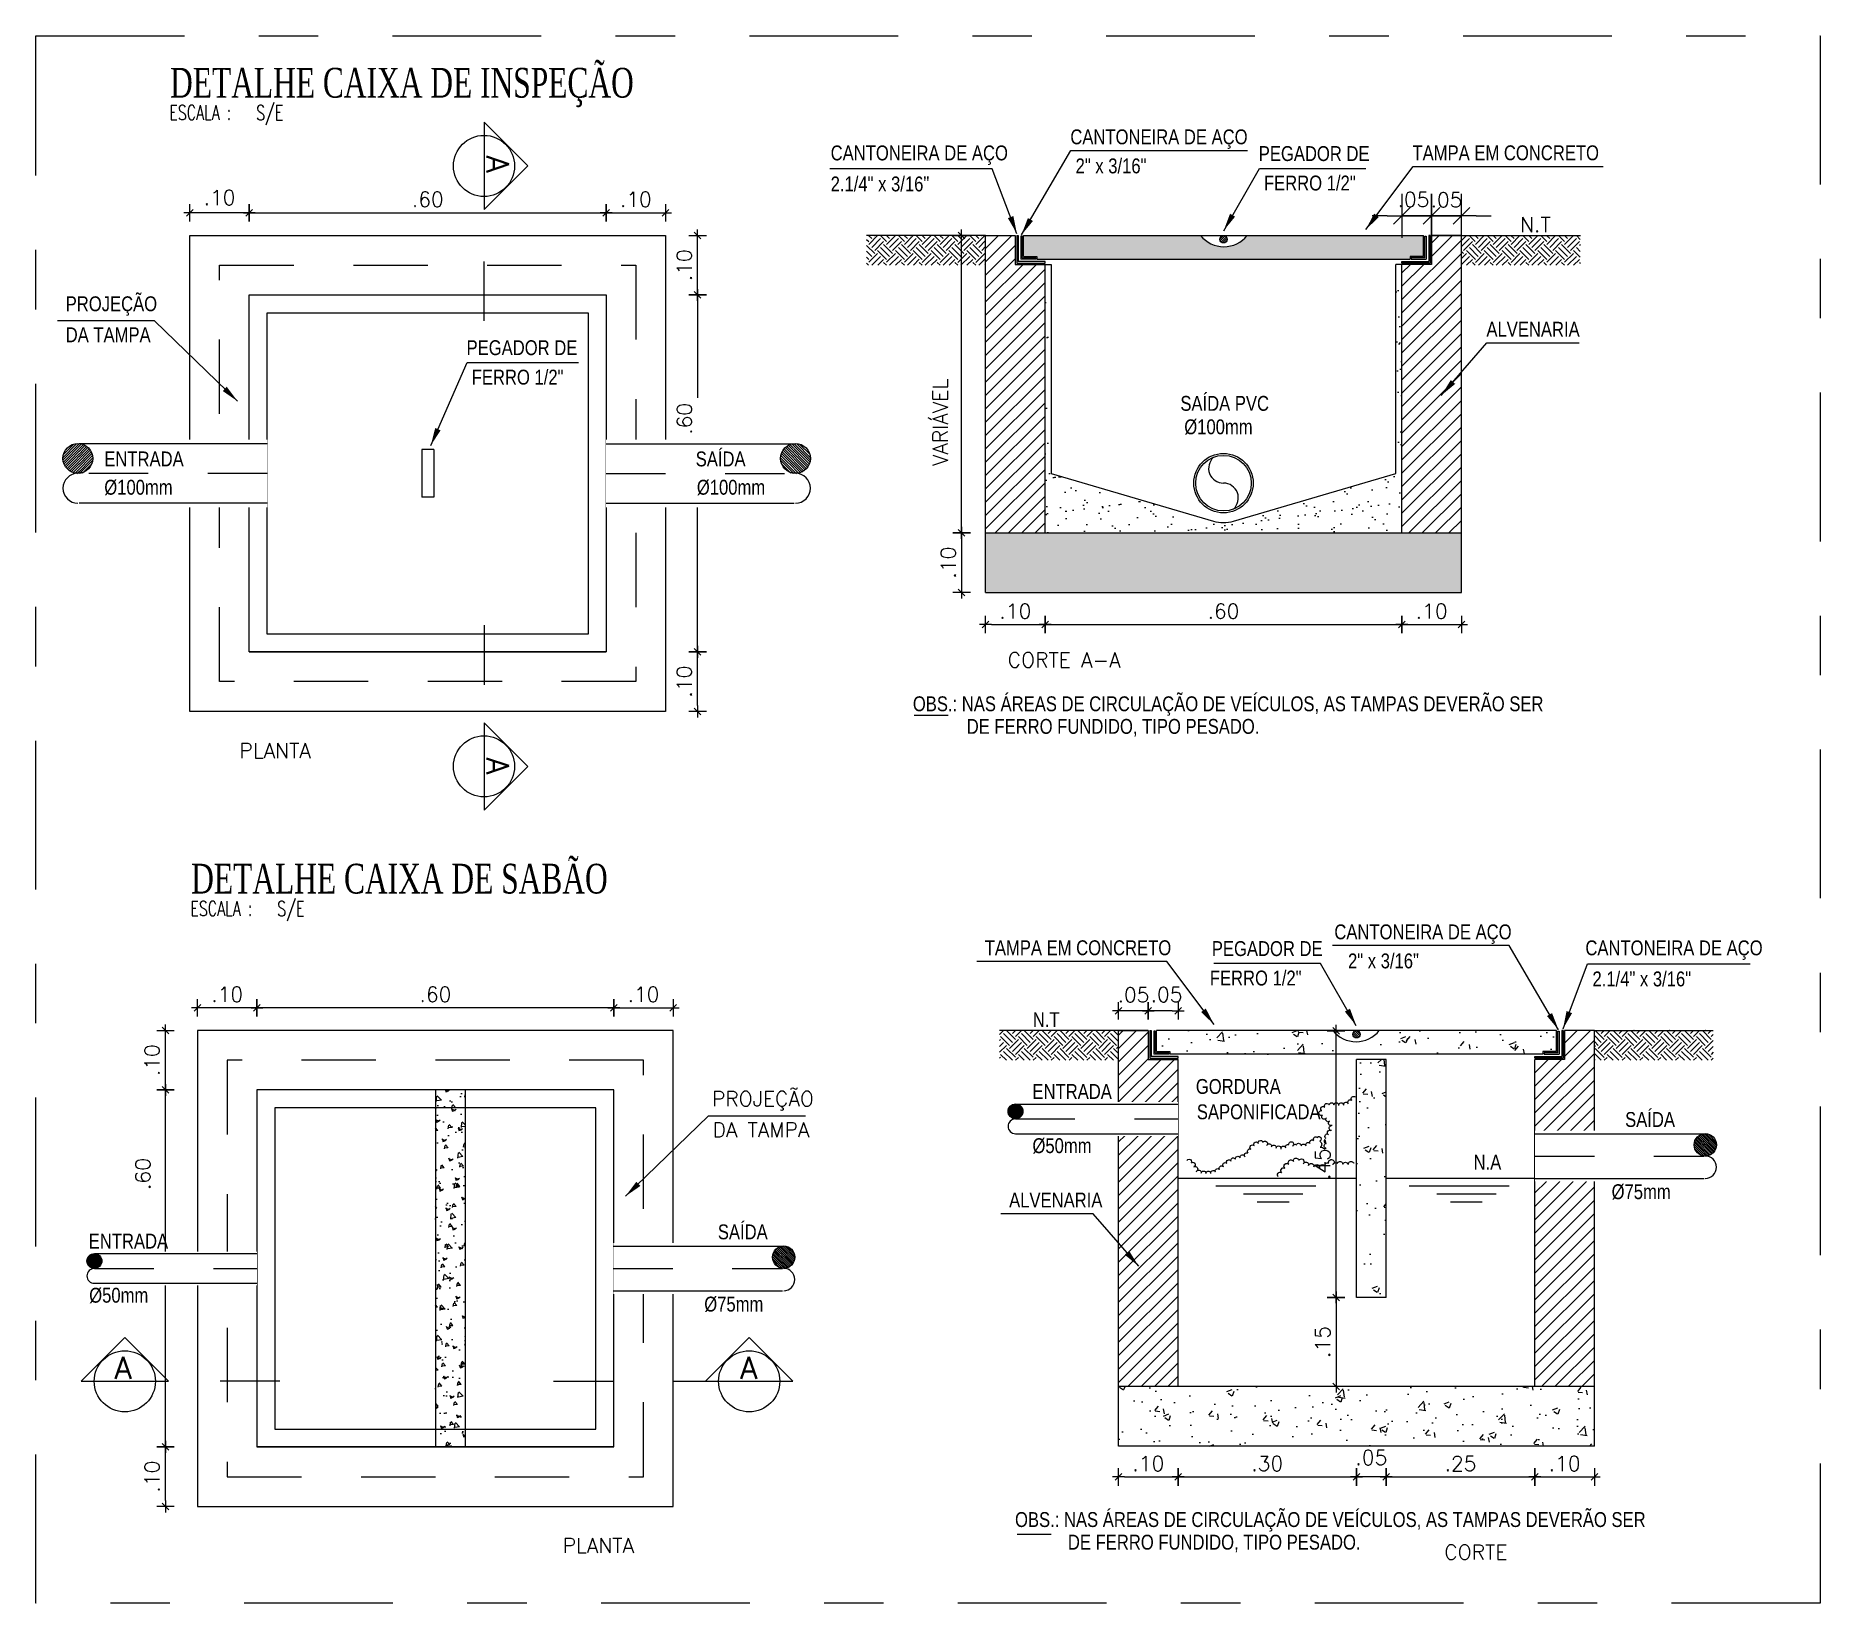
# Model space of a CAD drawing. Header units: inches. Extents: x 542828 to 543045, y 9574173 to 9574200.
# Drawn here: x 543041.857 to 543044.857, y 9574193.666 to 9574196.301 of the extents above.
import ezdxf

# ---------------------------------------------------------------- set-up
doc = ezdxf.new("R2010")
doc.units = ezdxf.units.IN
doc.header["$MEASUREMENT"] = 0
for name, pattern in [('DASHDOT', [1, 0.5, -0.25, 0, -0.25]), ('DASHDOT2', [0.5, 0.25, -0.125, 0, -0.125]), ('HIDDEN', [0.375, 0.25, -0.125])]:
    doc.linetypes.add(name, pattern=pattern)
for name, color, linetype in [('CERCADURA', 7, 'Continuous'), ('DETALHAMENTO', 7, 'Continuous'), ('EIXO', 8, 'Continuous'), ('I-ARQ', 8, 'Continuous'), ('I-DETALHE', 40, 'Continuous'), ('I-ESGOTO', 6, 'Continuous'), ('I-NORMO_INST', 4, 'Continuous')]:
    doc.layers.add(name, color=color, linetype=linetype)
doc.styles.add('50', font='ROMANS.SHX', dxfattribs={"width": 0.7, "height": 0.1})
doc.styles.add('ARIAL', font='arial.ttf')
doc.styles.add('ROMANS', font='romans.shx', dxfattribs={"height": 0.025})
doc.styles.add('TITULO', font='times.ttf')
doc.dimstyles.new('10', dxfattribs={"dimtxt": 0.1, "dimasz": 0.03, "dimexe": 0.18, "dimexo": 0.06, "dimgap": 0.025, "dimtad": 1, "dimzin": 0, "dimdsep": 46, "dimtxsty": '50', "dimblk": 'DOT', "dimblk1": 'DOT', "dimblk2": 'CRUZ', "dimcen": 0.09, "dimse1": 1, "dimse2": 1, "dimclrt": 253, "dimadec": 0, "dimazin": 0, "dimtfac": 1, "dimtix": 1, "dimtmove": 2, "dimatfit": 3, "dimfxl": 0.18, "dimtolj": 1, "dimtzin": 0, "dimarcsym": 0})
doc.dimstyles.new('DOT12.5', dxfattribs={"dimtxt": 0.01, "dimasz": 0.01, "dimexe": 0.1, "dimexo": 0.68, "dimgap": 0.01, "dimtad": 1, "dimzin": 4, "dimdsep": 46, "dimtxsty": 'ROMANS', "dimblk1": 'DOT', "dimblk2": 'DOT', "dimsah": 1, "dimcen": 0.09, "dimse1": 1, "dimse2": 1, "dimclrd": 256, "dimclrt": 256, "dimadec": 0, "dimazin": 0, "dimtfac": 1, "dimtmove": 2, "dimatfit": 3, "dimldrblk": 'DOT', "dimfxl": 1, "dimtolj": 1, "dimtzin": 4, "dimarcsym": 0})
doc.dimstyles.new('DOT25', dxfattribs={"dimtxt": 0.025, "dimasz": 0.025, "dimexe": 0.1, "dimexo": 0.68, "dimgap": 0.025, "dimtad": 1, "dimzin": 4, "dimdsep": 46, "dimtxsty": 'ROMANS', "dimblk1": 'DOT', "dimblk2": 'DOT', "dimsah": 1, "dimcen": 0.09, "dimse1": 1, "dimse2": 1, "dimclrd": 256, "dimclrt": 4, "dimadec": 0, "dimazin": 0, "dimtfac": 1, "dimtmove": 2, "dimatfit": 3, "dimldrblk": 'DOT', "dimfxl": 1, "dimtolj": 1, "dimtzin": 4, "dimarcsym": 0})

msp = doc.modelspace()

# ---------------------------------------------------------------- texts
at = {"layer": 'I-NORMO_INST', "style": 'ARIAL', "width": 0.8}
for s, p in [('CANTONEIRA DE AÇO', (543043.5962, 9574196.1185)), ('CANTONEIRA DE AÇO', (543043.1932, 9574196.0915)), ('PEGADOR DE ', (543043.913, 9574196.0904)), ('TAMPA EM CONCRETO', (543044.1715, 9574196.0917)), ('2" x 3/16"', (543043.605, 9574196.0697)), ('2.1/4" x 3/16"', (543043.1932, 9574196.0394)), ('FERRO 1/2"', (543043.9217, 9574196.0409)), ('PROJEÇÃO ', (543041.907, 9574195.8379)), ('ALVENARIA', (543044.2958, 9574195.7951)), ('DA TAMPA', (543041.907, 9574195.7858)), ('PEGADOR DE ', (543042.581, 9574195.7641)), ('FERRO 1/2"', (543042.5897, 9574195.7146)), ('SAÍDA PVC', (543043.7812, 9574195.6705)), ('%%C100mm', (543043.7878, 9574195.6311)), ('OBS.: NAS ÁREAS DE CIRCULAÇÃO DE VEÍCULOS, AS TAMPAS DEVERÃO SER', (543043.3314, 9574195.1655)), ('DE FERRO FUNDIDO, TIPO PESADO.', (543043.422, 9574195.1275)), ('CANTONEIRA DE AÇO', (543044.0401, 9574194.7821)), ('TAMPA EM CONCRETO', (543043.4523, 9574194.7554)), ('PEGADOR DE ', (543043.8341, 9574194.754)), ('CANTONEIRA DE AÇO', (543044.4622, 9574194.7552)), ('2" x 3/16"', (543044.0631, 9574194.7333)), ('FERRO 1/2"', (543043.8307, 9574194.7045)), ('2.1/4" x 3/16"', (543044.4741, 9574194.703)), ('N.T', (543043.5331, 9574194.6346)), ('ENTRADA', (543043.5325, 9574194.5138)), ('GORDURA ', (543043.8072, 9574194.5222)), ('SAPONIFICADA', (543043.8089, 9574194.4796)), ('SAÍDA', (543044.529, 9574194.4667)), ('%%C50mm', (543043.5325, 9574194.4227)), ('N.A', (543044.2742, 9574194.3949)), ('ALVENARIA', (543043.4933, 9574194.3313)), ('%%C75mm', (543044.5063, 9574194.3453)), ('ENTRADA', (543041.9457, 9574194.2623)), ('SAÍDA', (543043.0035, 9574194.2778)), ('%%C50mm', (543041.9465, 9574194.1713)), ('%%C75mm', (543042.9807, 9574194.1564)), ('OBS.: NAS ÁREAS DE CIRCULAÇÃO DE VEÍCULOS, AS TAMPAS DEVERÃO SER', (543043.5032, 9574193.7942)), ('DE FERRO FUNDIDO, TIPO PESADO.', (543043.5921, 9574193.7562))]:
    msp.add_text(s, height=0.025, dxfattribs=at).set_placement(p)
at = {"layer": 'I-NORMO_INST', "style": 'ROMANS'}
for p in [(543042.6143, 9574196.0995), (543042.6143, 9574195.0879)]:
    msp.add_text('A', height=0.0375, rotation=270, dxfattribs=at).set_placement(p)
for s, height, p in [('N.T', 0.025, (543044.3524, 9574195.971)), ('PROJEÇÃO ', 0.025, (543042.9936, 9574194.5016)), ('DA TAMPA', 0.025, (543042.9945, 9574194.4494)), ('A', 0.0375, (543041.989, 9574194.043)), ('A', 0.0375, (543043.0412, 9574194.043))]:
    msp.add_text(s, height=height, dxfattribs=at).set_placement(p)
at = {"layer": 'I-NORMO_INST', "color": 6, "style": 'ROMANS'}
for s, p in [('CORTE A-A', (543043.4909, 9574195.2392)), ('PLANTA', (543042.1991, 9574195.0868)), ('PLANTA', (543042.7425, 9574193.7505)), ('CORTE', (543044.2249, 9574193.7394))]:
    msp.add_text(s, height=0.025, dxfattribs=at).set_placement(p)

# ---------------------------------------------------------------- blocks, each defined once
blk = doc.blocks.new('_Dot')
at = {"color": 0, "linetype": 'ByBlock'}
blk.add_line((-0.5, 0), (-1, 0), dxfattribs=at)
at = {"color": 0, "linetype": 'ByBlock', "const_width": 0.5}
blk.add_lwpolyline([(-0.25, 0, 1), (0.25, 0, 1)], format="xyb", close=True, dxfattribs=at)
blk = doc.blocks.new('CRUZ')
for p, q in [((-1.44, -1.44), (1.44, 1.44)), ((0, 1.97), (0, -1.97)), ((-2.04, 0), (2.04, 0))]:
    blk.add_line(p, q)
blk = doc.blocks.new('DOT')
at = {"layer": 'DETALHAMENTO', "color": 8}
for p, q in [((0, 1.47), (0, -1.47)), ((-1, 0), (1, 0)), ((-0.56, -0.56), (0.56, 0.56))]:
    blk.add_line(p, q, dxfattribs=at)
blk = doc.blocks.new('*D191')
at = {"layer": 'I-NORMO_INST', "lineweight": -2}
blk.add_line((543042.2257, 9574196.0034), (543042.8057, 9574196.0034), dxfattribs=at)
at = {"layer": 'I-NORMO_INST', "lineweight": -2, "xscale": 0.01, "yscale": 0.01, "zscale": 0.01, "rotation": 180}
blk.add_blockref('DOT', (543042.2157, 9574196.0034), dxfattribs=at)
at = {"layer": 'I-NORMO_INST', "lineweight": -2, "xscale": 0.01, "yscale": 0.01, "zscale": 0.01}
blk.add_blockref('DOT', (543042.8157, 9574196.0034), dxfattribs=at)
at = {"layer": 'I-NORMO_INST', "insert": (543042.5157, 9574196.0259), "char_height": 0.025, "attachment_point": 5, "style": 'ROMANS', "bg_fill": 3, "box_fill_scale": 1.25, "bg_fill_color": 256, "bg_fill_true_color": 13158600, "bg_fill_transparency": 0}
blk.add_mtext('\\A1;.60', dxfattribs=at)
blk = doc.blocks.new('*D192')
at = {"layer": 'I-NORMO_INST', "lineweight": -2}
blk.add_line((543042.2057, 9574196.0034), (543042.1257, 9574196.0034), dxfattribs=at)
at = {"layer": 'I-NORMO_INST', "insert": (543042.1657, 9574196.0289), "char_height": 0.025, "attachment_point": 5, "style": 'ROMANS', "bg_fill": 3, "box_fill_scale": 1.25, "bg_fill_color": 256, "bg_fill_true_color": 13158600, "bg_fill_transparency": 0}
blk.add_mtext('\\A1;.10', dxfattribs=at)
at = {"layer": 'I-NORMO_INST', "lineweight": -2, "xscale": 0.01, "yscale": 0.01, "zscale": 0.01, "rotation": 180}
blk.add_blockref('DOT', (543042.1157, 9574196.0034), dxfattribs=at)
at = {"layer": 'I-NORMO_INST', "lineweight": -2, "xscale": 0.01, "yscale": 0.01, "zscale": 0.01}
blk.add_blockref('DOT', (543042.2157, 9574196.0034), dxfattribs=at)
blk = doc.blocks.new('*D193')
at = {"layer": 'I-NORMO_INST', "lineweight": -2}
blk.add_line((543042.9695, 9574195.1752), (543042.9695, 9574195.2552), dxfattribs=at)
at = {"layer": 'I-NORMO_INST', "lineweight": -2, "xscale": 0.01, "yscale": 0.01, "zscale": 0.01}
for p, rotation in [((543042.9695, 9574195.2652), 90), ((543042.9695, 9574195.1652), 270)]:
    blk.add_blockref('DOT', p, dxfattribs=dict(at, rotation=rotation))
at = {"layer": 'I-NORMO_INST', "insert": (543042.947, 9574195.2152), "char_height": 0.025, "attachment_point": 5, "rotation": 90, "style": 'ROMANS', "bg_fill": 3, "box_fill_scale": 1.25, "bg_fill_color": 256, "bg_fill_true_color": 13158600, "bg_fill_transparency": 0}
blk.add_mtext('\\A1;.10', dxfattribs=at)
blk = doc.blocks.new('*D194')
at = {"layer": 'I-NORMO_INST', "lineweight": -2}
for p, q in [((543042.9695, 9574195.8552), (543042.9695, 9574195.6924)), ((543042.9695, 9574195.2752), (543042.9695, 9574195.6213))]:
    blk.add_line(p, q, dxfattribs=at)
at = {"layer": 'I-NORMO_INST', "lineweight": -2, "xscale": 0.01, "yscale": 0.01, "zscale": 0.01}
for p, rotation in [((543042.9695, 9574195.8652), 90), ((543042.9695, 9574195.2652), 270)]:
    blk.add_blockref('DOT', p, dxfattribs=dict(at, rotation=rotation))
at = {"layer": 'I-NORMO_INST', "insert": (543042.9473, 9574195.6569), "char_height": 0.025, "attachment_point": 5, "rotation": 90, "style": 'ROMANS', "bg_fill": 3, "box_fill_scale": 1.25, "bg_fill_color": 256, "bg_fill_true_color": 13158600, "bg_fill_transparency": 0}
blk.add_mtext('\\A1;.60', dxfattribs=at)
blk = doc.blocks.new('*D195')
at = {"layer": 'I-NORMO_INST', "lineweight": -2}
blk.add_line((543042.9695, 9574195.8752), (543042.9695, 9574195.9552), dxfattribs=at)
at = {"layer": 'I-NORMO_INST', "lineweight": -2, "xscale": 0.01, "yscale": 0.01, "zscale": 0.01}
for p, rotation in [((543042.9695, 9574195.9652), 90), ((543042.9695, 9574195.8652), 270)]:
    blk.add_blockref('DOT', p, dxfattribs=dict(at, rotation=rotation))
at = {"layer": 'I-NORMO_INST', "insert": (543042.947, 9574195.9152), "char_height": 0.025, "attachment_point": 5, "rotation": 90, "style": 'ROMANS', "bg_fill": 3, "box_fill_scale": 1.25, "bg_fill_color": 256, "bg_fill_true_color": 13158600, "bg_fill_transparency": 0}
blk.add_mtext('\\A1;.10', dxfattribs=at)
blk = doc.blocks.new('*D207')
at = {"layer": 'I-NORMO_INST', "lineweight": -2}
blk.add_line((543043.4637, 9574195.3113), (543043.5437, 9574195.3113), dxfattribs=at)
at = {"layer": 'I-NORMO_INST', "lineweight": -2, "xscale": 0.01, "yscale": 0.01, "zscale": 0.01, "rotation": 180}
blk.add_blockref('DOT', (543043.4537, 9574195.3113), dxfattribs=at)
at = {"layer": 'I-NORMO_INST', "lineweight": -2, "xscale": 0.01, "yscale": 0.01, "zscale": 0.01}
blk.add_blockref('DOT', (543043.5537, 9574195.3113), dxfattribs=at)
at = {"layer": 'I-NORMO_INST', "insert": (543043.5037, 9574195.3338), "char_height": 0.025, "attachment_point": 5, "style": 'ROMANS', "bg_fill": 3, "box_fill_scale": 1.25, "bg_fill_color": 256, "bg_fill_true_color": 13158600, "bg_fill_transparency": 0}
blk.add_mtext('\\A1;.10', dxfattribs=at)
blk = doc.blocks.new('*D208')
at = {"layer": 'I-NORMO_INST', "lineweight": -2}
blk.add_line((543043.5637, 9574195.3113), (543044.1437, 9574195.3113), dxfattribs=at)
at = {"layer": 'I-NORMO_INST', "lineweight": -2, "xscale": 0.01, "yscale": 0.01, "zscale": 0.01, "rotation": 180}
blk.add_blockref('DOT', (543043.5537, 9574195.3113), dxfattribs=at)
at = {"layer": 'I-NORMO_INST', "lineweight": -2, "xscale": 0.01, "yscale": 0.01, "zscale": 0.01}
blk.add_blockref('DOT', (543044.1537, 9574195.3113), dxfattribs=at)
at = {"layer": 'I-NORMO_INST', "insert": (543043.8537, 9574195.3338), "char_height": 0.025, "attachment_point": 5, "style": 'ROMANS', "bg_fill": 3, "box_fill_scale": 1.25, "bg_fill_color": 256, "bg_fill_true_color": 13158600, "bg_fill_transparency": 0}
blk.add_mtext('\\A1;.60', dxfattribs=at)
blk = doc.blocks.new('*D209')
at = {"layer": 'I-NORMO_INST', "lineweight": -2}
blk.add_line((543044.1637, 9574195.3113), (543044.2437, 9574195.3113), dxfattribs=at)
at = {"layer": 'I-NORMO_INST', "lineweight": -2, "xscale": 0.01, "yscale": 0.01, "zscale": 0.01, "rotation": 180}
blk.add_blockref('DOT', (543044.1537, 9574195.3113), dxfattribs=at)
at = {"layer": 'I-NORMO_INST', "lineweight": -2, "xscale": 0.01, "yscale": 0.01, "zscale": 0.01}
blk.add_blockref('DOT', (543044.2537, 9574195.3113), dxfattribs=at)
at = {"layer": 'I-NORMO_INST', "insert": (543044.2037, 9574195.3338), "char_height": 0.025, "attachment_point": 5, "style": 'ROMANS', "bg_fill": 3, "box_fill_scale": 1.25, "bg_fill_color": 256, "bg_fill_true_color": 13158600, "bg_fill_transparency": 0}
blk.add_mtext('\\A1;.10', dxfattribs=at)
blk = doc.blocks.new('*D210')
at = {"layer": 'I-NORMO_INST', "lineweight": -2}
for p, q in [((543044.1287, 9574195.9982), (543044.1037, 9574195.9982)), ((543044.1537, 9574195.9982), (543044.2037, 9574195.9982)), ((543044.2287, 9574195.9982), (543044.2537, 9574195.9982))]:
    blk.add_line(p, q, dxfattribs=at)
at = {"layer": 'I-NORMO_INST', "lineweight": -2, "xscale": 0.025, "yscale": 0.025, "zscale": 0.025}
blk.add_blockref('DOT', (543044.1537, 9574195.9982), dxfattribs=at)
at = {"layer": 'I-NORMO_INST', "lineweight": -2, "xscale": 0.025, "yscale": 0.025, "zscale": 0.025, "rotation": 180}
blk.add_blockref('DOT', (543044.2037, 9574195.9982), dxfattribs=at)
at = {"layer": 'I-NORMO_INST', "color": 4, "insert": (543044.173, 9574196.0256), "char_height": 0.025, "attachment_point": 5, "style": 'ROMANS'}
blk.add_mtext('\\A1;.05', dxfattribs=at)
blk = doc.blocks.new('*D211')
at = {"layer": 'I-NORMO_INST', "lineweight": -2}
for p, q in [((543044.1787, 9574195.9982), (543044.1537, 9574195.9982)), ((543044.2037, 9574195.9982), (543044.2537, 9574195.9982)), ((543044.2787, 9574195.9982), (543044.3037, 9574195.9982))]:
    blk.add_line(p, q, dxfattribs=at)
at = {"layer": 'I-NORMO_INST', "lineweight": -2, "xscale": 0.025, "yscale": 0.025, "zscale": 0.025}
blk.add_blockref('DOT', (543044.2037, 9574195.9982), dxfattribs=at)
at = {"layer": 'I-NORMO_INST', "lineweight": -2, "xscale": 0.025, "yscale": 0.025, "zscale": 0.025, "rotation": 180}
blk.add_blockref('DOT', (543044.2537, 9574195.9982), dxfattribs=at)
at = {"layer": 'I-NORMO_INST', "color": 4, "insert": (543044.2287, 9574196.0252), "char_height": 0.025, "attachment_point": 5, "style": 'ROMANS'}
blk.add_mtext('\\A1;.05', dxfattribs=at)
blk = doc.blocks.new('*D196')
at = {"layer": 'I-NORMO_INST', "lineweight": -2}
blk.add_line((543042.8257, 9574196.0034), (543042.9057, 9574196.0034), dxfattribs=at)
at = {"layer": 'I-NORMO_INST', "lineweight": -2, "xscale": 0.01, "yscale": 0.01, "zscale": 0.01, "rotation": 180}
blk.add_blockref('DOT', (543042.8157, 9574196.0034), dxfattribs=at)
at = {"layer": 'I-NORMO_INST', "lineweight": -2, "xscale": 0.01, "yscale": 0.01, "zscale": 0.01}
blk.add_blockref('DOT', (543042.9157, 9574196.0034), dxfattribs=at)
at = {"layer": 'I-NORMO_INST', "insert": (543042.8657, 9574196.0259), "char_height": 0.025, "attachment_point": 5, "style": 'ROMANS', "bg_fill": 3, "box_fill_scale": 1.25, "bg_fill_color": 256, "bg_fill_true_color": 13158600, "bg_fill_transparency": 0}
blk.add_mtext('\\A1;.10', dxfattribs=at)
blk = doc.blocks.new('*D197')
at = {"layer": 'I-NORMO_INST', "lineweight": -2}
blk.add_line((543043.4134, 9574195.4552), (543043.4134, 9574195.3752), dxfattribs=at)
at = {"layer": 'I-NORMO_INST', "lineweight": -2, "xscale": 0.01, "yscale": 0.01, "zscale": 0.01}
for p, rotation in [((543043.4134, 9574195.4652), 90), ((543043.4134, 9574195.3652), 270)]:
    blk.add_blockref('DOT', p, dxfattribs=dict(at, rotation=rotation))
at = {"layer": 'I-NORMO_INST', "insert": (543043.3909, 9574195.4152), "char_height": 0.025, "attachment_point": 5, "rotation": 90, "style": 'ROMANS', "bg_fill": 3, "box_fill_scale": 1.25, "bg_fill_color": 256, "bg_fill_true_color": 13158600, "bg_fill_transparency": 0}
blk.add_mtext('\\A1;.10', dxfattribs=at)
blk = doc.blocks.new('*D198')
at = {"layer": 'I-NORMO_INST', "lineweight": -2}
blk.add_line((543043.4134, 9574195.4752), (543043.4134, 9574195.9552), dxfattribs=at)
at = {"layer": 'I-NORMO_INST', "lineweight": -2, "xscale": 0.01, "yscale": 0.01, "zscale": 0.01}
for p, rotation in [((543043.4134, 9574195.9652), 90), ((543043.4134, 9574195.4652), 270)]:
    blk.add_blockref('DOT', p, dxfattribs=dict(at, rotation=rotation))
at = {"layer": 'I-NORMO_INST', "insert": (543043.3776, 9574195.6512), "char_height": 0.025, "attachment_point": 5, "rotation": 90, "style": 'ROMANS', "bg_fill": 3, "box_fill_scale": 1.25, "bg_fill_color": 256, "bg_fill_true_color": 13158600, "bg_fill_transparency": 0}
blk.add_mtext('\\A1;VARIÁVEL', dxfattribs=at)
blk = doc.blocks.new('*U181')
at = {"color": 2}
blk.add_wipeout([(-0.1079, -0.0569), (-0.424, -0.0569), (-0.424, 0.0569), (-0.1079, 0.0569)], dxfattribs=at)
for p, q in [((-0.1079, 0.05), (-0.424, 0.05)), ((-0.1079, -0.05), (-0.424, -0.05))]:
    blk.add_line(p, q)
at = {"layer": 'EIXO', "linetype": 'DASHDOT', "ltscale": 0.1}
blk.add_line((-0.1079, 0), (-0.424, 0), dxfattribs=at)
blk = doc.blocks.new('*X183')
at = {"color": 0}
for p, q in [((75.946, 18.14), (76.228, 18.422)), ((75.947, 18.185), (76.183, 18.422)), ((75.952, 18.102), (76.267, 18.416)), ((75.958, 18.241), (76.128, 18.41)), ((75.962, 18.067), (76.301, 18.406)), ((75.975, 18.037), (76.331, 18.393)), ((75.992, 18.009), (76.359, 18.376)), ((76.012, 17.985), (76.384, 18.357)), ((76.034, 17.962), (76.406, 18.335)), ((76.058, 17.943), (76.425, 18.31)), ((76.086, 17.926), (76.442, 18.282)), ((76.116, 17.913), (76.456, 18.252)), ((76.15, 17.902), (76.466, 18.218)), ((76.189, 17.897), (76.472, 18.179)), ((76.233, 17.897), (76.471, 18.135)), ((76.289, 17.908), (76.46, 18.079))]:
    blk.add_line(p, q, dxfattribs=at)
blk = doc.blocks.new('*U189')
at = {"color": 2}
blk.add_wipeout([(0.5018, 0.0527), (0.5301, 0.0443), (0.5499, 0.0231), (0.5548, -0.0031), (0.5453, -0.0309), (0.5243, -0.0482), (0.5018, -0.0525), (0.4728, -0.0445), (0.4527, -0.0195), (0.4493, 0.0012), (0.4558, 0.0231), (0.4737, 0.045)], dxfattribs=at)
blk.add_circle((0.502, 0), 0.05)
at = {"color": 8, "ltscale": 0.01}
blk.add_circle((0.502, 0), 0.0467, dxfattribs=at)
for centre, start, end in [((0.502, 0.025), 132.0789, 270), ((0.502, -0.025), 312.0789, 90)]:
    blk.add_arc(centre, 0.025, start, end, dxfattribs=at)
blk = doc.blocks.new('*X182')
at = {"color": 0}
for p, q in [((23.814, 9.628), (23.863, 9.676)), ((23.819, 9.607), (23.884, 9.671)), ((23.831, 9.592), (23.899, 9.66)), ((23.848, 9.582), (23.908, 9.642)), ((23.874, 9.582), (23.909, 9.617))]:
    blk.add_line(p, q, dxfattribs=at)
blk = doc.blocks.new('TITOLO HS')
at = {"color": 253, "style": 'ROMANS', "width": 0.7}
blk.add_text('ESCALA :', height=0.002, dxfattribs=at).set_placement((-0.00005, -0.00001))
at = {"style": 'TITULO', "width": 0.7}
blk.add_attdef('LNOME', (0.00006, 0.003), '', height=0.006, dxfattribs=at)
at = {"color": 253, "style": 'ROMANS', "width": 0.7}
blk.add_attdef('LESC', (0.01163, -0.00003), '', height=0.002, dxfattribs=at)
blk = doc.blocks.new('*D199')
at = {"layer": 'I-NORMO_INST', "lineweight": -2}
blk.add_line((543042.8186, 9574194.667), (543042.2386, 9574194.667), dxfattribs=at)
at = {"layer": 'I-NORMO_INST', "lineweight": -2, "xscale": 0.01, "yscale": 0.01, "zscale": 0.01, "rotation": 180}
blk.add_blockref('DOT', (543042.2286, 9574194.667), dxfattribs=at)
at = {"layer": 'I-NORMO_INST', "lineweight": -2, "xscale": 0.01, "yscale": 0.01, "zscale": 0.01}
blk.add_blockref('DOT', (543042.8286, 9574194.667), dxfattribs=at)
at = {"layer": 'I-NORMO_INST', "insert": (543042.5286, 9574194.6895), "char_height": 0.025, "attachment_point": 5, "style": 'ROMANS'}
blk.add_mtext('\\A1;.60', dxfattribs=at)
blk = doc.blocks.new('*D200')
at = {"layer": 'I-NORMO_INST', "lineweight": -2}
blk.add_line((543042.8386, 9574194.667), (543042.9186, 9574194.667), dxfattribs=at)
at = {"layer": 'I-NORMO_INST', "lineweight": -2, "xscale": 0.01, "yscale": 0.01, "zscale": 0.01, "rotation": 180}
blk.add_blockref('DOT', (543042.8286, 9574194.667), dxfattribs=at)
at = {"layer": 'I-NORMO_INST', "lineweight": -2, "xscale": 0.01, "yscale": 0.01, "zscale": 0.01}
blk.add_blockref('DOT', (543042.9286, 9574194.667), dxfattribs=at)
at = {"layer": 'I-NORMO_INST', "insert": (543042.8786, 9574194.6895), "char_height": 0.025, "attachment_point": 5, "style": 'ROMANS'}
blk.add_mtext('\\A1;.10', dxfattribs=at)
blk = doc.blocks.new('*D201')
at = {"layer": 'I-NORMO_INST', "lineweight": -2}
blk.add_line((543042.0747, 9574193.8388), (543042.0747, 9574193.9188), dxfattribs=at)
at = {"layer": 'I-NORMO_INST', "lineweight": -2, "xscale": 0.01, "yscale": 0.01, "zscale": 0.01}
for p, rotation in [((543042.0747, 9574193.9288), 90), ((543042.0747, 9574193.8288), 270)]:
    blk.add_blockref('DOT', p, dxfattribs=dict(at, rotation=rotation))
at = {"layer": 'I-NORMO_INST', "insert": (543042.0522, 9574193.8788), "char_height": 0.025, "attachment_point": 5, "rotation": 90, "style": 'ROMANS'}
blk.add_mtext('\\A1;.10', dxfattribs=at)
blk = doc.blocks.new('*D202')
at = {"layer": 'I-NORMO_INST', "lineweight": -2}
blk.add_line((543042.0747, 9574193.9388), (543042.0747, 9574194.5188), dxfattribs=at)
at = {"layer": 'I-NORMO_INST', "lineweight": -2, "xscale": 0.01, "yscale": 0.01, "zscale": 0.01}
for p, rotation in [((543042.0747, 9574194.5288), 90), ((543042.0747, 9574193.9288), 270)]:
    blk.add_blockref('DOT', p, dxfattribs=dict(at, rotation=rotation))
at = {"layer": 'I-NORMO_INST', "insert": (543042.0368, 9574194.3876), "char_height": 0.025, "attachment_point": 5, "rotation": 90, "style": 'ROMANS'}
blk.add_mtext('\\A1;.60', dxfattribs=at)
blk = doc.blocks.new('*D203')
at = {"layer": 'I-NORMO_INST', "lineweight": -2}
blk.add_line((543042.0747, 9574194.5388), (543042.0747, 9574194.6188), dxfattribs=at)
at = {"layer": 'I-NORMO_INST', "lineweight": -2, "xscale": 0.01, "yscale": 0.01, "zscale": 0.01}
for p, rotation in [((543042.0747, 9574194.6288), 90), ((543042.0747, 9574194.5288), 270)]:
    blk.add_blockref('DOT', p, dxfattribs=dict(at, rotation=rotation))
at = {"layer": 'I-NORMO_INST', "insert": (543042.0522, 9574194.5788), "char_height": 0.025, "attachment_point": 5, "rotation": 90, "style": 'ROMANS'}
blk.add_mtext('\\A1;.10', dxfattribs=at)
blk = doc.blocks.new('*D204')
at = {"layer": 'I-NORMO_INST', "lineweight": -2}
blk.add_line((543042.2186, 9574194.667), (543042.1386, 9574194.667), dxfattribs=at)
at = {"layer": 'I-NORMO_INST', "lineweight": -2, "xscale": 0.01, "yscale": 0.01, "zscale": 0.01, "rotation": 180}
blk.add_blockref('DOT', (543042.1286, 9574194.667), dxfattribs=at)
at = {"layer": 'I-NORMO_INST', "lineweight": -2, "xscale": 0.01, "yscale": 0.01, "zscale": 0.01}
blk.add_blockref('DOT', (543042.2286, 9574194.667), dxfattribs=at)
at = {"layer": 'I-NORMO_INST', "insert": (543042.1786, 9574194.6895), "char_height": 0.025, "attachment_point": 5, "style": 'ROMANS'}
blk.add_mtext('\\A1;.10', dxfattribs=at)
blk = doc.blocks.new('*D212')
at = {"layer": 'I-NORMO_INST', "lineweight": -2}
blk.add_line((543043.7673, 9574194.6619), (543043.7373, 9574194.6619), dxfattribs=at)
at = {"layer": 'I-NORMO_INST', "lineweight": -2, "xscale": 0.01, "yscale": 0.01, "zscale": 0.01, "rotation": 180}
blk.add_blockref('DOT', (543043.7273, 9574194.6619), dxfattribs=at)
at = {"layer": 'I-NORMO_INST', "lineweight": -2, "xscale": 0.01, "yscale": 0.01, "zscale": 0.01}
blk.add_blockref('DOT', (543043.7773, 9574194.6619), dxfattribs=at)
at = {"layer": 'I-NORMO_INST', "insert": (543043.758, 9574194.6892), "char_height": 0.025, "attachment_point": 5, "style": 'ROMANS'}
blk.add_mtext('\\A1;.05', dxfattribs=at)
blk = doc.blocks.new('*D213')
at = {"layer": 'I-NORMO_INST', "lineweight": -2}
blk.add_line((543043.7173, 9574194.6619), (543043.6873, 9574194.6619), dxfattribs=at)
at = {"layer": 'I-NORMO_INST', "lineweight": -2, "xscale": 0.01, "yscale": 0.01, "zscale": 0.01, "rotation": 180}
blk.add_blockref('DOT', (543043.6773, 9574194.6619), dxfattribs=at)
at = {"layer": 'I-NORMO_INST', "lineweight": -2, "xscale": 0.01, "yscale": 0.01, "zscale": 0.01}
blk.add_blockref('DOT', (543043.7273, 9574194.6619), dxfattribs=at)
at = {"layer": 'I-NORMO_INST', "insert": (543043.7023, 9574194.6888), "char_height": 0.025, "attachment_point": 5, "style": 'ROMANS'}
blk.add_mtext('\\A1;.05', dxfattribs=at)
blk = doc.blocks.new('*X186')
at = {"color": 0}
for p, q in [((23.814, 9.628), (23.863, 9.676)), ((23.819, 9.607), (23.884, 9.671)), ((23.831, 9.592), (23.899, 9.66)), ((23.848, 9.582), (23.908, 9.642)), ((23.874, 9.582), (23.909, 9.617))]:
    blk.add_line(p, q, dxfattribs=at)
blk = doc.blocks.new('*U188')
at = {"color": 2}
blk.add_wipeout([(0.2287, 0.0285), (0.502, 0.0285), (0.502, -0.0285), (0.2287, -0.0285)], dxfattribs=at)
for p, q in [((0.2287, 0.025), (0.502, 0.025)), ((0.2287, -0.025), (0.502, -0.025))]:
    blk.add_line(p, q)
at = {"layer": 'EIXO', "linetype": 'DASHDOT', "ltscale": 0.01}
blk.add_line((0.2287, 0), (0.502, 0), dxfattribs=at)
blk = doc.blocks.new('*X187')
at = {"color": 0}
for p, q in [((75.946, 18.14), (76.228, 18.422)), ((75.947, 18.185), (76.183, 18.422)), ((75.952, 18.102), (76.267, 18.416)), ((75.958, 18.241), (76.128, 18.41)), ((75.962, 18.067), (76.301, 18.406)), ((75.975, 18.037), (76.331, 18.393)), ((75.992, 18.009), (76.359, 18.376)), ((76.012, 17.985), (76.384, 18.357)), ((76.034, 17.962), (76.406, 18.335)), ((76.058, 17.943), (76.425, 18.31)), ((76.086, 17.926), (76.442, 18.282)), ((76.116, 17.913), (76.456, 18.252)), ((76.15, 17.902), (76.466, 18.218)), ((76.189, 17.897), (76.472, 18.179)), ((76.233, 17.897), (76.471, 18.135)), ((76.289, 17.908), (76.46, 18.079))]:
    blk.add_line(p, q, dxfattribs=at)
blk = doc.blocks.new('*U190')
at = {"color": 2}
blk.add_wipeout([(0.3179, 0.0427), (0.6023, 0.0427), (0.6023, -0.0427), (0.3179, -0.0427)], dxfattribs=at)
for p, q in [((0.3179, 0.0375), (0.6023, 0.0375)), ((0.3179, -0.0375), (0.6023, -0.0375))]:
    blk.add_line(p, q)
at = {"layer": 'EIXO', "linetype": 'DASHDOT', "ltscale": 0.01}
blk.add_line((0.3179, 0), (0.6023, 0), dxfattribs=at)
blk = doc.blocks.new('A')
blk.add_arc((0.25, -0.03), 0.254, 4.9868, 173.6437)
blk = doc.blocks.new('SPUM')
for centre, radius, start, end in [((1.07, 11.29), 0.305, 327.217, 128.5808), ((1.5, 10.87), 0.305, 321.0073, 129.6643), ((2.63, 10.47), 0.305, 356.9843, 165.6412), ((3.24, 10.49), 0.305, 11.8766, 173.6437), ((3.83, 10.49), 0.305, 4.9868, 173.6437), ((4.42, 10.41), 0.305, 336.3134, 157.202), ((4.76, 9.03), 0.305, 224.9586, 43.6787), ((4.9, 10.05), 0.305, 309.2678, 138.8012), ((5.11, 9.51), 0.305, 247.152, 101.9867), ((3.9, 8.24), 0.305, 244.5012, 53.1581), ((3.84, 7.62), 0.305, 270.3408, 78.9977), ((4.05, 7.05), 0.305, 299.3013, 107.9582), ((4.27, 8.72), 0.296, 230.9995, 42.7244), ((4.35, 6.59), 0.319, 298.7968, 95.3877), ((4.46, 6.01), 0.305, 281.8766, 83.6437), ((4.46, 5.42), 0.305, 286.8842, 83.6437), ((4.54, 4.82), 0.305, 41.9467, 95.3146), ((5.18, 4.77), 0.486, 82.8368, 148.6263), ((5.51, 5.6), 0.44, 119.3322, 231.7585), ((5.43, 6.26), 0.305, 47.9803, 244.3038), ((5.8, 6.23), 0.305, 329.465, 138.1219), ((6.27, 5.85), 0.305, 336.6933, 128.8902), ((6.76, 5.52), 0.305, 331.4694, 140.1264), ((7.34, 5.33), 0.305, 17.116, 159.6427), ((7.94, 5.42), 0.305, 24.5424, 180.2775), ((8.39, 5.3), 0.305, 12.6346, 125.2277), ((8.87, 5.62), 0.305, 347.9341, 195.3902), ((9.29, 5.28), 0.305, 332.0219, 113.3594), ((11.06, 5.19), 0.305, 14.3516, 183.0086), ((11.65, 5.34), 0.305, 20.5567, 183.4028), ((12.15, 5.68), 0.309, 32.4548, 208.5075), ((12.71, 5.78), 0.305, 354.1992, 174.4827), ((13.27, 5.59), 0.305, 334.001, 156.3364), ((13.73, 5.21), 0.305, 319.253, 134.0731), ((14.06, 4.72), 0.305, 308.822, 117.4789), ((14.43, 4.25), 0.305, 315.7901, 117.3747), ((14.98, 3.97), 0.314, 338.6895, 144.5092), ((15.57, 3.8), 0.305, 352.3873, 155.9739), ((16.13, 3.6), 0.305, 349.5165, 153.681), ((16.68, 3.36), 0.305, 337.0385, 150.1286), ((17.14, 3), 0.305, 330.045, 132.3662), ((17.58, 2.6), 0.305, 325.6796, 134.3365), ((18.08, 2.26), 0.305, 331.1066, 135.6026), ((19.84, 1.95), 0.305, 4.5194, 173.1763), ((20.44, 2.08), 0.305, 18.4973, 187.1542), ((20.89, 2.51), 0.319, 59.2393, 223.3277), ((21.18, 3.06), 0.305, 52.9785, 236.4923), ((21.64, 3.43), 0.305, 25.9626, 212.3465)]:
    blk.add_arc(centre, radius, start, end)
at = {"xscale": 1.2, "yscale": 1.2, "zscale": 1.2}
for p, rotation in [((1.78, 10.75), 330.9306002338408), ((9.58, 5.2), 341.1666226143348), ((10.17, 5.11), 1.808349399806289), ((18.37, 2.17), 337.7605368345266), ((18.95, 2.03), 352.3123062790341)]:
    blk.add_blockref('A', p, dxfattribs=dict(at, rotation=rotation))
blk = doc.blocks.new('SPUM2')
for centre, radius, start, end in [((7.17, 2.06), 0.386, 32.4548, 208.5075), ((7.87, 2.18), 0.381, 354.1992, 174.4827), ((0.37, 1.71), 0.399, 354.2731, 158.4245), ((1.15, 1.61), 0.381, 17.116, 159.6427), ((1.9, 1.73), 0.381, 24.5424, 180.2775), ((2.47, 1.57), 0.381, 12.6346, 125.2277), ((3.06, 1.98), 0.381, 347.9341, 195.3902), ((3.58, 1.55), 0.381, 332.0219, 113.3594), ((5.81, 1.45), 0.381, 14.3516, 183.0086), ((6.54, 1.63), 0.381, 20.5567, 183.4028), ((8.57, 1.94), 0.381, 334.001, 156.3364), ((9.14, 1.46), 0.381, 319.253, 134.0731), ((9.56, 0.86), 0.381, 308.822, 117.4789), ((10.02, 0.27), 0.381, 315.7901, 117.3747)]:
    blk.add_arc(centre, radius, start, end)
at = {"xscale": 1.5, "yscale": 1.5, "zscale": 1.5}
for p, rotation in [((3.95, 1.46), 341.1666226143348), ((4.69, 1.34), 1.808349399806289)]:
    blk.add_blockref('A', p, dxfattribs=dict(at, rotation=rotation))
blk = doc.blocks.new('*D205')
at = {"layer": 'I-NORMO_INST', "lineweight": -2}
blk.add_line((543044.0429, 9574194.1702), (543044.0429, 9574194.0402), dxfattribs=at)
at = {"layer": 'I-NORMO_INST', "lineweight": -2, "xscale": 0.01, "yscale": 0.01, "zscale": 0.01}
for p, rotation in [((543044.0429, 9574194.1802), 90), ((543044.0429, 9574194.0302), 270)]:
    blk.add_blockref('DOT', p, dxfattribs=dict(at, rotation=rotation))
at = {"layer": 'I-NORMO_INST', "insert": (543044.0204, 9574194.1052), "char_height": 0.025, "attachment_point": 5, "rotation": 90, "style": 'ROMANS'}
blk.add_mtext('\\A1;.15', dxfattribs=at)
blk = doc.blocks.new('*D214')
at = {"layer": 'I-NORMO_INST', "lineweight": -2}
blk.add_line((543043.6873, 9574193.8783), (543043.7673, 9574193.8783), dxfattribs=at)
at = {"layer": 'I-NORMO_INST', "lineweight": -2, "xscale": 0.01, "yscale": 0.01, "zscale": 0.01, "rotation": 180}
blk.add_blockref('DOT', (543043.6773, 9574193.8783), dxfattribs=at)
at = {"layer": 'I-NORMO_INST', "lineweight": -2, "xscale": 0.01, "yscale": 0.01, "zscale": 0.01}
blk.add_blockref('DOT', (543043.7773, 9574193.8783), dxfattribs=at)
at = {"layer": 'I-NORMO_INST', "insert": (543043.7273, 9574193.9008), "char_height": 0.025, "attachment_point": 5, "style": 'ROMANS'}
blk.add_mtext('\\A1;.10', dxfattribs=at)
blk = doc.blocks.new('*D215')
at = {"layer": 'I-NORMO_INST', "lineweight": -2}
blk.add_line((543043.7873, 9574193.8783), (543044.0673, 9574193.8783), dxfattribs=at)
at = {"layer": 'I-NORMO_INST', "lineweight": -2, "xscale": 0.01, "yscale": 0.01, "zscale": 0.01, "rotation": 180}
blk.add_blockref('DOT', (543043.7773, 9574193.8783), dxfattribs=at)
at = {"layer": 'I-NORMO_INST', "lineweight": -2, "xscale": 0.01, "yscale": 0.01, "zscale": 0.01}
blk.add_blockref('DOT', (543044.0773, 9574193.8783), dxfattribs=at)
at = {"layer": 'I-NORMO_INST', "insert": (543043.9273, 9574193.9008), "char_height": 0.025, "attachment_point": 5, "style": 'ROMANS'}
blk.add_mtext('\\A1;.30', dxfattribs=at)
blk = doc.blocks.new('*D216')
at = {"layer": 'I-NORMO_INST', "lineweight": -2}
blk.add_line((543044.1173, 9574193.8783), (543044.0873, 9574193.8783), dxfattribs=at)
at = {"layer": 'I-NORMO_INST', "lineweight": -2, "xscale": 0.01, "yscale": 0.01, "zscale": 0.01, "rotation": 180}
blk.add_blockref('DOT', (543044.0773, 9574193.8783), dxfattribs=at)
at = {"layer": 'I-NORMO_INST', "lineweight": -2, "xscale": 0.01, "yscale": 0.01, "zscale": 0.01}
blk.add_blockref('DOT', (543044.1273, 9574193.8783), dxfattribs=at)
at = {"layer": 'I-NORMO_INST', "insert": (543044.1023, 9574193.9109), "char_height": 0.025, "attachment_point": 5, "style": 'ROMANS'}
blk.add_mtext('\\A1;.05', dxfattribs=at)
blk = doc.blocks.new('*D206')
at = {"layer": 'I-NORMO_INST', "lineweight": -2}
blk.add_line((543044.1373, 9574193.8783), (543044.3673, 9574193.8783), dxfattribs=at)
at = {"layer": 'I-NORMO_INST', "lineweight": -2, "xscale": 0.01, "yscale": 0.01, "zscale": 0.01, "rotation": 180}
blk.add_blockref('DOT', (543044.1273, 9574193.8783), dxfattribs=at)
at = {"layer": 'I-NORMO_INST', "lineweight": -2, "xscale": 0.01, "yscale": 0.01, "zscale": 0.01}
blk.add_blockref('DOT', (543044.3773, 9574193.8783), dxfattribs=at)
at = {"layer": 'I-NORMO_INST', "insert": (543044.2523, 9574193.9008), "char_height": 0.025, "attachment_point": 5, "style": 'ROMANS'}
blk.add_mtext('\\A1;.25', dxfattribs=at)
blk = doc.blocks.new('*D217')
at = {"layer": 'I-NORMO_INST', "lineweight": -2}
blk.add_line((543044.3873, 9574193.8783), (543044.4673, 9574193.8783), dxfattribs=at)
at = {"layer": 'I-NORMO_INST', "lineweight": -2, "xscale": 0.01, "yscale": 0.01, "zscale": 0.01, "rotation": 180}
blk.add_blockref('DOT', (543044.3773, 9574193.8783), dxfattribs=at)
at = {"layer": 'I-NORMO_INST', "lineweight": -2, "xscale": 0.01, "yscale": 0.01, "zscale": 0.01}
blk.add_blockref('DOT', (543044.4773, 9574193.8783), dxfattribs=at)
at = {"layer": 'I-NORMO_INST', "insert": (543044.4273, 9574193.9008), "char_height": 0.025, "attachment_point": 5, "style": 'ROMANS'}
blk.add_mtext('\\A1;.10', dxfattribs=at)
blk = doc.blocks.new('*D218')
at = {"layer": 'I-NORMO_INST', "lineweight": -2}
blk.add_line((543044.0429, 9574194.1902), (543044.0429, 9574194.6181), dxfattribs=at)
at = {"layer": 'I-NORMO_INST', "lineweight": -2, "xscale": 0.01, "yscale": 0.01, "zscale": 0.01}
for p, rotation in [((543044.0429, 9574194.6281), 90), ((543044.0429, 9574194.1802), 270)]:
    blk.add_blockref('DOT', p, dxfattribs=dict(at, rotation=rotation))
at = {"layer": 'I-NORMO_INST', "insert": (543044.0204, 9574194.4041), "char_height": 0.025, "attachment_point": 5, "rotation": 90, "style": 'ROMANS'}
blk.add_mtext('\\A1;.45', dxfattribs=at)

# ---------------------------------------------------------------- dimensions: what is measured, and where the dimension line sits
at = {"layer": 'I-NORMO_INST'}
for base, p1, p2, picture, middle in [((543044.2037, 9574195.9982), (543044.1537, 9574195.9166), (543044.2037, 9574195.9652), '*D210', (543044.173, 9574196.0256)), ((543044.2537, 9574195.9982), (543044.2037, 9574195.9652), (543044.2537, 9574195.9652), '*D211', (543044.2287, 9574196.0252))]:
    dim = msp.add_linear_dim(base=base, p1=p1, p2=p2, dimstyle='DOT25', override={"dimtxsty": 'ROMANS'}, dxfattribs=at)
    dim.commit()
    dim.dimension.update_dxf_attribs({"geometry": picture, "text_midpoint": middle, "dimtype": 160})
for base, p1, p2, angle, picture, middle in [((543042.1286, 9574194.667), (543042.2286, 9574194.5288), (543042.1286, 9574194.6288), 180, '*D204', (543042.1786, 9574194.6895)), ((543042.2286, 9574194.667), (543042.8286, 9574194.5288), (543042.2286, 9574194.5288), 180, '*D199', (543042.5286, 9574194.6895)), ((543042.9286, 9574194.667), (543042.8286, 9574194.5288), (543042.9286, 9574194.6288), 180, '*D200', (543042.8786, 9574194.6895)), ((543042.0747, 9574194.6288), (543042.2286, 9574194.5288), (543042.1286, 9574194.6288), 270, '*D203', (543042.0522, 9574194.5788)), ((543042.0747, 9574193.9288), (543042.1286, 9574193.8288), (543042.2286, 9574193.9288), 270, '*D201', (543042.0522, 9574193.8788))]:
    dim = msp.add_linear_dim(base=base, p1=p1, p2=p2, angle=angle, dimstyle='DOT12.5', dxfattribs=at)
    dim.commit()
    dim.dimension.update_dxf_attribs({"geometry": picture, "text_midpoint": middle})
for base, p1, p2, angle, picture, middle in [((543043.6773, 9574194.6619), (543043.7273, 9574194.6288), (543043.6773, 9574194.6288), 180, '*D213', (543043.7023, 9574194.6888)), ((543043.7273, 9574194.6619), (543043.7773, 9574194.5802), (543043.7273, 9574194.6288), 180, '*D212', (543043.758, 9574194.6892)), ((543042.0747, 9574194.5288), (543042.2286, 9574193.9288), (543042.2286, 9574194.5288), 270, '*D202', (543042.0368, 9574194.3876))]:
    dim = msp.add_linear_dim(base=base, p1=p1, p2=p2, angle=angle, dimstyle='DOT12.5', dxfattribs=at)
    dim.commit()
    dim.dimension.update_dxf_attribs({"geometry": picture, "text_midpoint": middle, "dimtype": 160})
for base, p1, p2, angle, picture, middle in [((543044.0429, 9574194.6281), (543044.0773, 9574194.1802), (543044.0745, 9574194.6281), 90, '*D218', (543044.0204, 9574194.4041)), ((543044.0773, 9574193.8783), (543043.7773, 9574194.0302), (543044.0773, 9574194.1802), 180, '*D215', (543043.9273, 9574193.9008)), ((543044.0429, 9574194.0302), (543044.0773, 9574194.1802), (543044.1177, 9574194.0302), 90, '*D205', (543044.0204, 9574194.1052)), ((543044.3773, 9574193.8783), (543044.1273, 9574194.1802), (543044.3773, 9574194.0302), 180, '*D206', (543044.2523, 9574193.9008)), ((543043.7773, 9574193.8783), (543043.6773, 9574194.0302), (543043.7773, 9574194.0302), 180, '*D214', (543043.7273, 9574193.9008)), ((543044.4773, 9574193.8783), (543044.3773, 9574194.0302), (543044.4773, 9574194.0302), 180, '*D217', (543044.4273, 9574193.9008))]:
    dim = msp.add_linear_dim(base=base, p1=p1, p2=p2, angle=angle, dimstyle='DOT12.5', override={"dimtxsty": 'ROMANS'}, dxfattribs=at)
    dim.commit()
    dim.dimension.update_dxf_attribs({"geometry": picture, "text_midpoint": middle})
dim = msp.add_linear_dim(base=(543044.0773, 9574193.8783), p1=(543044.1273, 9574194.1802), p2=(543044.0773, 9574194.1802), angle=180, dimstyle='DOT12.5', override={"dimtxsty": 'ROMANS'}, dxfattribs=at)
dim.commit()
dim.dimension.update_dxf_attribs({"geometry": '*D216', "text_midpoint": (543044.1023, 9574193.9109), "dimtype": 160})

# ---------------------------------------------------------------- hatches: boundary and pattern name
at = {"layer": 'I-ARQ'}
h = msp.add_hatch(dxfattribs=at)
h.set_pattern_fill('TERRA1', color=256, scale=0.05, style=0, pattern_type=2)
h.set_pattern_definition([(45, (541581.477177, 9573347.430048), (3e-18, 0.03), [0.02121320344, -0.02121320344]), (45, (541581.482177, 9573347.425048), (3e-18, 0.03), [0.02121320344, -0.02121320344]), (45, (541581.487177, 9573347.420048), (3e-18, 0.03), [0.02121320344, -0.02121320344]), (315, (541581.492177, 9573347.420048), (0.03, -8e-18), [0.02121320344, -0.02121320344]), (315, (541581.497177, 9573347.425048), (0.03, -8e-18), [0.02121320344, -0.02121320344]), (315, (541581.502177, 9573347.430048), (0.03, -8e-18), [0.02121320344, -0.02121320344])])
h.paths.add_polyline_path([(543044.4537, 9574195.9652), (543044.2537, 9574195.9652), (543044.2537, 9574195.9152), (543044.4537, 9574195.9152)])
h.paths.add_polyline_path([(543043.4537, 9574195.9652), (543043.2537, 9574195.9652), (543043.2537, 9574195.9152), (543043.4537, 9574195.9152)])
h.paths.add_polyline_path([(543044.2766, 9574195.8997), (543044.3925, 9574195.8997), (543044.3925, 9574195.9335), (543044.2766, 9574195.9335)], flags=9)
h = msp.add_hatch(dxfattribs=at)
h.set_pattern_fill('ANSI31', color=256, scale=0.005, style=0)
h.set_pattern_definition([(45, (541581.559665, 9573332.718027), (-0.01122532015, 0.01122532015), [])])
h.paths.add_polyline_path([(543043.5537, 9574195.9166), (543043.5037, 9574195.9166), (543043.5037, 9574195.9652), (543043.4537, 9574195.9652), (543043.4537, 9574195.4652), (543043.5537, 9574195.4652)])
h.paths.add_polyline_path([(543044.1537, 9574195.4652), (543044.2537, 9574195.4652), (543044.2537, 9574195.9652), (543044.2037, 9574195.9652), (543044.2037, 9574195.9166), (543044.1537, 9574195.9166)])
h = msp.add_hatch(dxfattribs=at)
h.set_pattern_fill('CONCRETO5', color=256, scale=0.009, style=0, pattern_type=2)
h.set_pattern_definition([(50, (541581.559665, 9573332.718027), (0.0322767074, -0.0028238462), [0.00675, -0.03375]), (355, (541581.559665, 9573332.718027), (-0.0062438097, 0.033848646), [0.0054, -0.027]), (100.4514, (541581.565045, 9573332.717556), (0.0260329218, 0.03102477887), [0.0057366171, -0.02868309]), (46.1842, (541581.559665, 9573332.736027), (0.0480258466, -0.00744835575), [0.010125, -0.050625]), (96.6356, (541581.56767, 9573332.734785), (0.0420598216, 0.0438353037), [0.0086049259, -0.043024626]), (351.1842, (541581.559665, 9573332.736027), (0.0420597867, 0.0438353344), [0.0081, -0.0405]), (21, (541581.568665, 9573332.731527), (0.02686073658, -0.01811764143), [0.00675, -0.03375]), (326, (541581.568665, 9573332.731527), (0.0109491902, 0.03263175185), [0.0054, -0.027]), (71.4514, (541581.573142, 9573332.728507), (0.03781001686, 0.01451387235), [0.0057366171, -0.0286830864]), (37.5, (541581.559665, 9573332.718027), (0.00109438698, 0.02996044684), [0, -0.05868, 0, -0.0603, 0, -0.0298125]), (7.5, (541581.559665, 9573332.718027), (0.0236762584, 0.03549705407), [0, -0.03438, 0, -0.05733, 0, -0.0113625]), (327.5, (541581.539595, 9573332.718027), (0.04804401926, -0.00202993846), [0, -0.0225, 0, -0.0702, 0, -0.046575]), (317.5, (541581.530595, 9573332.718027), (0.0524867552, 0.0090094484), [0, -0.02925, 0, -0.04662, 0, -0.033075])])
h.paths.add_polyline_path([(543044.2537, 9574195.4652), (543043.4537, 9574195.4652), (543043.4537, 9574195.3652), (543044.2537, 9574195.3652)])
edge = h.paths.add_edge_path()
edge.add_arc((543043.8544, 9574195.9962), 0.0499, 218.3898, 321.6102)
edge.add_line((543043.8935, 9574195.9652), (543044.1898, 9574195.9652))
edge.add_line((543044.1898, 9574195.9652), (543044.1898, 9574195.9299))
edge.add_line((543044.1898, 9574195.9299), (543044.1673, 9574195.9299))
edge.add_line((543044.1673, 9574195.9299), (543044.1673, 9574195.9252))
edge.add_line((543044.1673, 9574195.9252), (543043.5401, 9574195.9252))
edge.add_line((543043.5401, 9574195.9252), (543043.5401, 9574195.9299))
edge.add_line((543043.5401, 9574195.9299), (543043.5175, 9574195.9299))
edge.add_line((543043.5175, 9574195.9299), (543043.5175, 9574195.9652))
edge.add_line((543043.5175, 9574195.9652), (543043.8152, 9574195.9652))
h = msp.add_hatch(dxfattribs=at)
h.set_pattern_fill('AR-SAND', color=256, scale=0.0009, style=0)
h.set_pattern_definition([(37.5, (541581.559665, 9573332.718027), (-0.0014400282, 0.04404719136), [0, -0.0347472, 0, -0.038862, 0, -0.0371475]), (7.5, (541581.559665, 9573332.718027), (0.0404570955, 0.064514259), [0, -0.0187452, 0, -0.0313182, 0, -0.0120015]), (327.5, (541581.531547, 9573332.718027), (0.0711893133, 0.0001293466), [0, -0.01143, 0, -0.041148, 0, -0.053721]), (317.5, (541581.53155, 9573332.718027), (0.0687200807, 0.020063639), [0, -0.005715, 0, -0.0269748, 0, -0.030861])])
h.paths.add_polyline_path([(543044.1537, 9574195.9166), (543044.1437, 9574195.9166), (543044.1437, 9574195.5652), (543043.8705, 9574195.4851, -0.143533), (543043.8368, 9574195.4851), (543043.5637, 9574195.5652), (543043.5637, 9574195.9166), (543043.5537, 9574195.9166), (543043.5537, 9574195.4652), (543044.1537, 9574195.4652)])
h = msp.add_hatch(dxfattribs=at)
h.set_pattern_fill('TERRA1', color=256, scale=0.05, style=0, pattern_type=2)
h.set_pattern_definition([(135, (544506.453808, 9573346.093664), (-3e-18, 0.03), [0.02121320344, -0.02121320344]), (135, (544506.448808, 9573346.088664), (-3e-18, 0.03), [0.02121320344, -0.02121320344]), (135, (544506.443808, 9573346.083664), (-3e-18, 0.03), [0.02121320344, -0.02121320344]), (225, (544506.438808, 9573346.083664), (-0.03, -8e-18), [0.02121320344, -0.02121320344]), (225, (544506.433808, 9573346.088664), (-0.03, -8e-18), [0.02121320344, -0.02121320344]), (225, (544506.428808, 9573346.093664), (-0.03, -8e-18), [0.02121320344, -0.02121320344])])
h.paths.add_polyline_path([(543043.4773, 9574194.6288), (543043.6773, 9574194.6288), (543043.6773, 9574194.5788), (543043.4773, 9574194.5788)])
h.paths.add_polyline_path([(543044.4773, 9574194.6288), (543044.6773, 9574194.6288), (543044.6773, 9574194.5788), (543044.4773, 9574194.5788)])
h.paths.add_polyline_path([(543043.6544, 9574194.5633), (543043.5384, 9574194.5633), (543043.5384, 9574194.5971), (543043.6544, 9574194.5971)], flags=9)
h = msp.add_hatch(dxfattribs=at)
h.set_pattern_fill('AR-CONC', color=256, scale=0.0005, style=0)
h.set_pattern_definition([(50, (542387.44915, 9573114.356655), (0.0910923345, -0.0079695428), [0.009525, -0.104775]), (355, (542387.44915, 9573114.35665), (-0.017621413, 0.0955283214), [0.00762, -0.08382]), (100.451, (542387.45674, 9573114.35599), (0.073471251, 0.087558344), [0.008095, -0.089045]), (46.1842, (542387.44915, 9573114.38205), (0.13553952, -0.021021164), [0.0142875, -0.1571625]), (96.6356, (542387.46044, 9573114.3803), (0.118702117, 0.123712778), [0.0121425, -0.1335675]), (351.184, (542387.44915, 9573114.38205), (0.118702303, 0.123712559), [0.01143, -0.12573]), (21, (542387.46185, 9573114.375705), (0.07580744, -0.0511327593), [0.009525, -0.104775]), (326, (542387.46185, 9573114.3757), (0.030901014, 0.092093983), [0.00762, -0.08382]), (71.4514, (542387.468165, 9573114.37144), (0.1067082454, 0.040961429), [0.008095, -0.089045]), (37.5, (542387.449148, 9573114.356655), (0.0015443016, 0.0422775194), [0, -0.082804, 0, -0.08509, 0, -0.0841375]), (7.5, (542387.44915, 9573114.356655), (0.0334098313, 0.0500902874), [0, -0.048514, 0, -0.080899, 0, -0.0320675]), (327.5, (542387.420827, 9573114.356655), (0.0677952976, -0.002864372), [0, -0.03175, 0, -0.09906, 0, -0.131445]), (317.5, (542387.408127, 9573114.356655), (0.0740645907, 0.0127132455), [0, -0.041275, 0, -0.065786, 0, -0.093345])])
h.paths.add_polyline_path([(543043.6773, 9574194.0302), (543043.6773, 9574193.9302), (543044.4773, 9574193.9302), (543044.4773, 9574194.0302)])
edge = h.paths.add_edge_path()
edge.add_line((543044.3909, 9574194.5888), (543044.3909, 9574194.5935))
edge.add_line((543044.3909, 9574194.5935), (543044.4135, 9574194.5935))
edge.add_line((543044.4135, 9574194.5935), (543044.4135, 9574194.6288))
edge.add_line((543044.4135, 9574194.6288), (543044.1158, 9574194.6288))
edge.add_arc((543044.0766, 9574194.6598), 0.0499, 218.3898, 321.6102, ccw=False)
edge.add_line((543044.0375, 9574194.6288), (543043.7412, 9574194.6288))
edge.add_line((543043.7412, 9574194.6288), (543043.7412, 9574194.5935))
edge.add_line((543043.7412, 9574194.5935), (543043.7637, 9574194.5935))
edge.add_line((543043.7637, 9574194.5935), (543043.7637, 9574194.5888))
edge.add_line((543043.7637, 9574194.5888), (543044.3909, 9574194.5888))
h.paths.add_polyline_path([(543044.0773, 9574194.1802), (543044.1273, 9574194.1802), (543044.1273, 9574194.5802), (543044.0773, 9574194.5802)])
h = msp.add_hatch(dxfattribs=at)
h.set_pattern_fill('ANSI31', color=256, scale=0.005, style=0)
h.set_pattern_definition([(45, (543043.677315, 9574193.880174), (-0.01122532, 0.01122532), [])])
h.paths.add_polyline_path([(543044.4773, 9574194.4177), (543044.4773, 9574194.4552), (543044.3773, 9574194.4552), (543044.3773, 9574194.4177)])
h.paths.add_polyline_path([(543044.4773, 9574194.3802), (543044.4773, 9574194.4177), (543044.3773, 9574194.4177), (543044.3773, 9574194.3802)])
h.paths.add_polyline_path([(543044.3773, 9574194.4604), (543044.4773, 9574194.4604), (543044.4773, 9574194.6288), (543044.4273, 9574194.6288), (543044.4273, 9574194.5802), (543044.3773, 9574194.5802)])
h.paths.add_polyline_path([(543043.7773, 9574194.5802), (543043.7273, 9574194.5802), (543043.7273, 9574194.6288), (543043.6773, 9574194.6288), (543043.6773, 9574194.5086), (543043.7773, 9574194.5086)])
h.paths.add_polyline_path([(543043.6773, 9574194.5052), (543043.6773, 9574194.4802), (543043.7773, 9574194.4802), (543043.7773, 9574194.5052)])
h.paths.add_polyline_path([(543043.7773, 9574194.4552), (543043.7773, 9574194.4802), (543043.6773, 9574194.4802), (543043.6773, 9574194.4552)])
h.paths.add_polyline_path([(543043.6773, 9574194.0302), (543043.7773, 9574194.0302), (543043.7773, 9574194.4517), (543043.6773, 9574194.4517)])
h.paths.add_polyline_path([(543044.3773, 9574194.0302), (543044.4773, 9574194.0302), (543044.4773, 9574194.375), (543044.3773, 9574194.375)])
h = msp.add_hatch(dxfattribs=at)
h.set_pattern_fill('CONCRETO5', color=256, scale=0.009, style=0, pattern_type=2)
h.set_pattern_definition([(130, (544504.822556, 9573349.40149), (-0.0322767074, -0.0028238462), [0.00675, -0.03375]), (185, (544504.822556, 9573349.40149), (0.0062438097, 0.033848646), [0.0054, -0.027]), (79.5486, (544504.817177, 9573349.40102), (-0.0260329218, 0.03102477887), [0.0057366171, -0.02868309]), (133.8158, (544504.822556, 9573349.41949), (-0.0480258466, -0.00744835575), [0.010125, -0.050625]), (83.3644, (544504.81455, 9573349.41825), (-0.0420598216, 0.0438353037), [0.0086049259, -0.043024626]), (188.8158, (544504.822556, 9573349.41949), (-0.0420597867, 0.0438353344), [0.0081, -0.0405]), (159, (544504.813556, 9573349.41499), (-0.02686073658, -0.01811764143), [0.00675, -0.03375]), (214, (544504.813556, 9573349.41499), (-0.0109491902, 0.03263175185), [0.0054, -0.027]), (108.5486, (544504.80908, 9573349.41197), (-0.03781001686, 0.01451387235), [0.0057366171, -0.0286830864]), (142.5, (544504.822556, 9573349.40149), (-0.00109438698, 0.02996044684), [0, -0.05868, 0, -0.0603, 0, -0.0298125]), (172.5, (544504.822556, 9573349.40149), (-0.0236762584, 0.03549705407), [0, -0.03438, 0, -0.05733, 0, -0.0113625]), (212.5, (544504.842626, 9573349.40149), (-0.04804401926, -0.00202993846), [0, -0.0225, 0, -0.0702, 0, -0.046575]), (222.5, (544504.851626, 9573349.40149), (-0.0524867552, 0.0090094484), [0, -0.02925, 0, -0.04662, 0, -0.033075])])
h.paths.add_polyline_path([(543042.5286, 9574194.4988), (543042.5786, 9574194.4988), (543042.5786, 9574193.9588), (543042.5286, 9574193.9588)])
h.paths.add_polyline_path([(543042.5286, 9574193.9588), (543042.5786, 9574193.9588), (543042.5786, 9574193.9288), (543042.5286, 9574193.9288)])
h.paths.add_polyline_path([(543042.5286, 9574194.5288), (543042.5786, 9574194.5288), (543042.5786, 9574194.4988), (543042.5286, 9574194.4988)])

# ---------------------------------------------------------------- linework, layer by layer
for p, q in [((543043.4537, 9574195.9652), (543043.2537, 9574195.9652)), ((543044.2537, 9574195.9652), (543044.4537, 9574195.9652)), ((543044.1437, 9574195.5652), (543044.1437, 9574195.9166)), ((543044.1537, 9574195.9166), (543044.1437, 9574195.9166)), ((543042.2457, 9574195.8352), (543042.7857, 9574195.8352)), ((543042.2457, 9574195.2952), (543042.2457, 9574195.8352)), ((543042.7857, 9574195.8352), (543042.7857, 9574195.2952)), ((543042.7857, 9574195.2952), (543042.2457, 9574195.2952)), ((543043.6773, 9574194.6288), (543043.4773, 9574194.6288)), ((543044.4773, 9574194.6288), (543044.6773, 9574194.6288)), ((543042.7986, 9574194.4988), (543042.2586, 9574194.4988)), ((543042.2586, 9574194.4988), (543042.2586, 9574193.9588)), ((543042.7986, 9574193.9588), (543042.7986, 9574194.4988)), ((543044.0773, 9574194.3802), (543043.7773, 9574194.3802)), ((543044.3773, 9574194.3802), (543044.1273, 9574194.3802)), ((543044.0092, 9574194.3669), (543043.8407, 9574194.3669)), ((543043.987, 9574194.3536), (543043.8873, 9574194.3536)), ((543044.3342, 9574194.3669), (543044.1657, 9574194.3669)), ((543044.312, 9574194.3536), (543044.2123, 9574194.3536)), ((543043.9639, 9574194.3403), (543043.9105, 9574194.3403)), ((543044.2889, 9574194.3403), (543044.2355, 9574194.3403)), ((543042.2586, 9574193.9588), (543042.7986, 9574193.9588))]:
    msp.add_line(p, q, dxfattribs=at)
at = {"layer": 'I-ARQ', "linetype": 'HIDDEN', "ltscale": 0.5}
for p, q in [((543042.1657, 9574195.9152), (543042.8657, 9574195.9152)), ((543042.1657, 9574195.2152), (543042.1657, 9574195.9152)), ((543042.8657, 9574195.9152), (543042.8657, 9574195.2152)), ((543042.8657, 9574195.2152), (543042.1657, 9574195.2152)), ((543042.8786, 9574194.5788), (543042.1786, 9574194.5788)), ((543042.1786, 9574194.5788), (543042.1786, 9574193.8788)), ((543042.8786, 9574193.8788), (543042.8786, 9574194.5788)), ((543042.1786, 9574193.8788), (543042.8786, 9574193.8788))]:
    msp.add_line(p, q, dxfattribs=at)
at = {"layer": 'I-DETALHE', "color": 9}
for p, q in [((543043.506, 9574195.9652), (543043.506, 9574195.9189)), ((543043.506, 9574195.9652), (543043.5084, 9574195.9652)), ((543043.5084, 9574195.9652), (543043.5084, 9574195.9213)), ((543043.5128, 9574195.9641), (543043.5128, 9574195.9252)), ((543043.5152, 9574195.9641), (543043.5128, 9574195.9641)), ((543043.5152, 9574195.9275), (543043.5152, 9574195.9641)), ((543044.1922, 9574195.9275), (543044.1922, 9574195.9641)), ((543044.1922, 9574195.9641), (543044.1945, 9574195.9641)), ((543044.1945, 9574195.9641), (543044.1945, 9574195.9252)), ((543044.199, 9574195.9652), (543044.199, 9574195.9213)), ((543044.2013, 9574195.9652), (543044.199, 9574195.9652)), ((543044.2013, 9574195.9652), (543044.2013, 9574195.9189)), ((543043.506, 9574195.9189), (543043.5537, 9574195.9189)), ((543043.5537, 9574195.9213), (543043.5084, 9574195.9213)), ((543043.5381, 9574195.9252), (543043.5128, 9574195.9252)), ((543043.5152, 9574195.9275), (543043.5381, 9574195.9275)), ((543043.5381, 9574195.9275), (543043.5381, 9574195.9252)), ((543043.5537, 9574195.9189), (543043.5537, 9574195.9213)), ((543044.1537, 9574195.9213), (543044.199, 9574195.9213)), ((543044.1537, 9574195.9189), (543044.1537, 9574195.9213)), ((543044.2013, 9574195.9189), (543044.1537, 9574195.9189)), ((543044.1922, 9574195.9275), (543044.1693, 9574195.9275)), ((543044.1693, 9574195.9275), (543044.1693, 9574195.9252)), ((543044.1693, 9574195.9252), (543044.1945, 9574195.9252)), ((543043.7297, 9574194.6288), (543043.7297, 9574194.5825)), ((543043.7297, 9574194.6288), (543043.732, 9574194.6288)), ((543043.732, 9574194.6288), (543043.732, 9574194.5849)), ((543043.7364, 9574194.6277), (543043.7364, 9574194.5888)), ((543043.7388, 9574194.6277), (543043.7364, 9574194.6277)), ((543043.7388, 9574194.5911), (543043.7388, 9574194.6277)), ((543044.4158, 9574194.5911), (543044.4158, 9574194.6277)), ((543044.4158, 9574194.6277), (543044.4182, 9574194.6277)), ((543044.4182, 9574194.6277), (543044.4182, 9574194.5888)), ((543044.4226, 9574194.6288), (543044.4226, 9574194.5849)), ((543044.425, 9574194.6288), (543044.4226, 9574194.6288)), ((543044.425, 9574194.6288), (543044.425, 9574194.5825)), ((543043.7773, 9574194.5849), (543043.732, 9574194.5849)), ((543043.7617, 9574194.5888), (543043.7364, 9574194.5888)), ((543043.7388, 9574194.5911), (543043.7617, 9574194.5911)), ((543043.7617, 9574194.5911), (543043.7617, 9574194.5888)), ((543043.7773, 9574194.5825), (543043.7773, 9574194.5849)), ((543044.3773, 9574194.5849), (543044.4226, 9574194.5849)), ((543044.3773, 9574194.5825), (543044.3773, 9574194.5849)), ((543044.4158, 9574194.5911), (543044.3929, 9574194.5911)), ((543044.3929, 9574194.5911), (543044.3929, 9574194.5888)), ((543044.3929, 9574194.5888), (543044.4182, 9574194.5888)), ((543043.7297, 9574194.5825), (543043.7773, 9574194.5825)), ((543044.425, 9574194.5825), (543044.3773, 9574194.5825))]:
    msp.add_line(p, q, dxfattribs=at)
at = {"layer": 'I-DETALHE', "color": 8}
for centre in [(543043.8544, 9574195.9962), (543044.0766, 9574194.6598)]:
    msp.add_arc(centre, 0.0499, 218.3898, 321.6102, dxfattribs=at)
at = {"layer": 'I-ESGOTO'}
for p, q in [((543042.1157, 9574195.9652), (543042.9157, 9574195.9652)), ((543042.1157, 9574195.1652), (543042.1157, 9574195.9652)), ((543042.9157, 9574195.9652), (543042.9157, 9574195.1652)), ((543043.4537, 9574195.3652), (543043.4537, 9574195.9652)), ((543043.4537, 9574195.9652), (543043.5037, 9574195.9652)), ((543043.5037, 9574195.9652), (543043.5037, 9574195.9166)), ((543043.5175, 9574195.9299), (543043.5175, 9574195.9652)), ((543043.5175, 9574195.9652), (543044.1898, 9574195.9652)), ((543044.1898, 9574195.9299), (543044.1898, 9574195.9652)), ((543044.2037, 9574195.9652), (543044.2537, 9574195.9652)), ((543044.2037, 9574195.9652), (543044.2037, 9574195.9166)), ((543044.2537, 9574195.9652), (543044.2037, 9574195.9652)), ((543044.2537, 9574195.3652), (543044.2537, 9574195.9652)), ((543043.5037, 9574195.9166), (543043.5537, 9574195.9166)), ((543043.5175, 9574195.9299), (543043.5401, 9574195.9299)), ((543043.5401, 9574195.9299), (543043.5401, 9574195.9252)), ((543043.5401, 9574195.9252), (543044.1673, 9574195.9252)), ((543043.5537, 9574195.4652), (543043.5537, 9574195.9166)), ((543044.1537, 9574195.4652), (543044.1537, 9574195.9166)), ((543044.2037, 9574195.9166), (543044.1537, 9574195.9166)), ((543044.1898, 9574195.9299), (543044.1673, 9574195.9299)), ((543044.1673, 9574195.9299), (543044.1673, 9574195.9252)), ((543042.2157, 9574195.8652), (543042.8157, 9574195.8652)), ((543042.2157, 9574195.2652), (543042.2157, 9574195.8652)), ((543042.8157, 9574195.8652), (543042.8157, 9574195.2652)), ((543042.5057, 9574195.6052), (543042.5057, 9574195.5252)), ((543042.5257, 9574195.6052), (543042.5057, 9574195.6052)), ((543042.5257, 9574195.6052), (543042.5257, 9574195.5252)), ((543042.5257, 9574195.5252), (543042.5057, 9574195.5252)), ((543043.4537, 9574195.4652), (543044.2537, 9574195.4652)), ((543043.4537, 9574195.3652), (543044.2537, 9574195.3652)), ((543042.2157, 9574195.2652), (543042.8157, 9574195.2652)), ((543042.8157, 9574195.2652), (543042.2157, 9574195.2652)), ((543042.9157, 9574195.1652), (543042.1157, 9574195.1652)), ((543042.9286, 9574194.6288), (543042.1286, 9574194.6288)), ((543042.1286, 9574194.6288), (543042.1286, 9574193.8288)), ((543042.9286, 9574193.8288), (543042.9286, 9574194.6288)), ((543043.6773, 9574193.9302), (543043.6773, 9574194.6288)), ((543043.7273, 9574194.6288), (543043.6773, 9574194.6288)), ((543043.6773, 9574194.6288), (543043.7273, 9574194.6288)), ((543043.7273, 9574194.6288), (543043.7273, 9574194.5802)), ((543043.7412, 9574194.5935), (543043.7412, 9574194.6288)), ((543044.4135, 9574194.6288), (543043.7412, 9574194.6288)), ((543044.4135, 9574194.5935), (543044.4135, 9574194.6288)), ((543044.4273, 9574194.6288), (543044.4273, 9574194.5802)), ((543044.4773, 9574194.6288), (543044.4273, 9574194.6288)), ((543044.4773, 9574193.9302), (543044.4773, 9574194.6288)), ((543043.7412, 9574194.5935), (543043.7637, 9574194.5935)), ((543043.7637, 9574194.5935), (543043.7637, 9574194.5888)), ((543044.3909, 9574194.5888), (543043.7637, 9574194.5888)), ((543044.4135, 9574194.5935), (543044.3909, 9574194.5935)), ((543044.3909, 9574194.5935), (543044.3909, 9574194.5888)), ((543043.7273, 9574194.5802), (543043.7773, 9574194.5802)), ((543043.7773, 9574194.0302), (543043.7773, 9574194.5802)), ((543044.0773, 9574194.1802), (543044.0773, 9574194.5802)), ((543044.1273, 9574194.5802), (543044.0773, 9574194.5802)), ((543044.1273, 9574194.1802), (543044.1273, 9574194.5802)), ((543044.3773, 9574194.0302), (543044.3773, 9574194.5802)), ((543044.4273, 9574194.5802), (543044.3773, 9574194.5802)), ((543042.8286, 9574194.5288), (543042.2286, 9574194.5288)), ((543042.2286, 9574194.5288), (543042.2286, 9574193.9288)), ((543042.5286, 9574194.5288), (543042.5286, 9574193.9288)), ((543042.5786, 9574194.5288), (543042.5786, 9574193.9288)), ((543042.8286, 9574193.9288), (543042.8286, 9574194.5288)), ((543044.1273, 9574194.1802), (543044.0773, 9574194.1802)), ((543044.4773, 9574194.0302), (543043.6773, 9574194.0302)), ((543042.8286, 9574193.9288), (543042.2286, 9574193.9288)), ((543042.2286, 9574193.9288), (543042.8286, 9574193.9288)), ((543044.4773, 9574193.9302), (543043.6773, 9574193.9302)), ((543042.1286, 9574193.8288), (543042.9286, 9574193.8288))]:
    msp.add_line(p, q, dxfattribs=at)
for centre in [(543043.8537, 9574195.9589), (543044.0773, 9574194.6225)]:
    msp.add_circle(centre, 0.00626, dxfattribs=at)
at = {"layer": 'I-NORMO_INST'}
for p, q in [((543042.6104, 9574196.1555), (543042.6104, 9574196.0087)), ((543042.6104, 9574196.1555), (543042.6838, 9574196.0821)), ((543042.6104, 9574196.0087), (543042.6838, 9574196.0821)), ((543043.3338, 9574195.1591), (543043.3909, 9574195.1591)), ((543042.6104, 9574195.1462), (543042.6104, 9574194.9994)), ((543042.6104, 9574195.1462), (543042.6838, 9574195.0728)), ((543042.6104, 9574194.9994), (543042.6838, 9574195.0728)), ((543041.933, 9574194.0391), (543042.0064, 9574194.1125)), ((543042.0798, 9574194.0391), (543042.0064, 9574194.1125)), ((543042.9829, 9574194.0391), (543043.0562, 9574194.1125)), ((543043.1296, 9574194.0391), (543043.0562, 9574194.1125)), ((543041.933, 9574194.0391), (543042.0798, 9574194.0391)), ((543042.9829, 9574194.0391), (543043.1296, 9574194.0391)), ((543043.5639, 9574193.7818), (543043.5067, 9574193.7818))]:
    msp.add_line(p, q, dxfattribs=at)
at = {"layer": 'I-NORMO_INST', "linetype": 'DASHDOT2', "ltscale": 0.1}
for points in [[(543042.6104, 9574195.8216), (543042.6104, 9574196.0087), (543042.6104, 9574196.0087)], [(543042.6104, 9574195.3099), (543042.6104, 9574195.0543), (543042.6104, 9574195.0543)], [(543042.2669, 9574194.0391), (543042.0798, 9574194.0391), (543042.0798, 9574194.0391)], [(543042.7272, 9574194.0391), (543042.9829, 9574194.0391), (543042.9829, 9574194.0391)]]:
    msp.add_lwpolyline(points, dxfattribs=at)
at = {"layer": 'I-NORMO_INST'}
for centre in [(543042.6104, 9574196.0821), (543042.6104, 9574195.0728), (543042.0064, 9574194.0391), (543043.0562, 9574194.0391)]:
    msp.add_circle(centre, 0.0514, dxfattribs=at)

# ---------------------------------------------------------------- block references
at = {"layer": 'I-ARQ'}
for name, p, xscale, yscale, zscale in [('*X182', (543040.7507, 9574194.7069), 0.1300384493608817, 0.1300384493608817, 0.1300384493608817), ('*X186', (543047.1803, 9574193.3705), -0.1300384493606543, 0.1300384493608817, 0.1300384493609065), ('SPUM2', (543044.073, 9574194.3827), -0.01234895003381098, 0.01234895003358361, 0.01234895003360487)]:
    msp.add_blockref(name, p, dxfattribs=dict(at, xscale=xscale, yscale=yscale, zscale=zscale))
at = {"layer": 'I-NORMO_INST'}
ref = msp.add_blockref('TITOLO HS', (543042.0818, 9574196.1596), dxfattribs=dict(at, xscale=12.5, yscale=12.5, zscale=12.5))
ref.add_attrib('LNOME', 'DETALHE CAIXA DE INSPEÇÃO', (543042.0825, 9574196.197), dxfattribs={"layer": '0', "height": 0.05, "style": 'TITULO', "width": 0.7})
ref.add_attrib('LESC', 'S/E', (543042.2272, 9574196.1592), dxfattribs={"layer": '0', "color": 253, "height": 0.025, "style": 'ROMANS', "width": 0.7})
ref = msp.add_blockref('TITOLO HS', (543042.1172, 9574194.8216), dxfattribs=dict(at, xscale=12.5, yscale=12.5, zscale=12.5))
ref.add_attrib('LNOME', 'DETALHE CAIXA DE SABÃO', (543042.118, 9574194.8591), dxfattribs={"layer": '0', "height": 0.05, "style": 'TITULO', "width": 0.7})
ref.add_attrib('LESC', 'S/E', (543042.2626, 9574194.8212), dxfattribs={"layer": '0', "color": 253, "height": 0.025, "style": 'ROMANS', "width": 0.7})

msp.set_redraw_order([(e.dxf.handle, doc.entitydb.next_handle()) for e in msp.query("TEXT MTEXT ATTDEF DIMENSION ARC_DIMENSION")])  # texts and dimensions are drawn at this point

# ---------------------------------------------------------------- leaders
for points, override in [([(543043.5139, 9574195.9662), (543043.5972, 9574196.1079), (543043.894, 9574196.1079)], {"dimgap": 0.03, "dimtad": 0, "dimtxsty": 'ROMANS'}), ([(543043.5064, 9574195.9681), (543043.465, 9574196.0775), (543043.1918, 9574196.0775)], {"dimgap": 0.03, "dimtad": 0, "dimtxsty": 'ROMANS'}), ([(543043.854, 9574195.9733), (543043.914, 9574196.078), (543044.0933, 9574196.078)], {"dimgap": 0.03, "dimtad": 0, "dimtxsty": 'ROMANS'}), ([(543044.0929, 9574195.975), (543044.1725, 9574196.0811), (543044.4922, 9574196.0811)], {"dimgap": 0.03, "dimtad": 0, "dimtxsty": 'ROMANS'}), ([(543042.196, 9574195.6865), (543042.0562, 9574195.8216), (543041.8933, 9574195.8216)], {"dimgap": 0.03, "dimtad": 0, "dimtxsty": 'ARIAL'}), ([(543044.2199, 9574195.6964), (543044.2967, 9574195.7845), (543044.4516, 9574195.7845)], {"dimgap": 0.03, "dimtad": 0, "dimtxsty": 'ARIAL'}), ([(543042.5208, 9574195.6122), (543042.5819, 9574195.7517), (543042.7694, 9574195.7517)], {"dimgap": 0.03, "dimtad": 0, "dimtxsty": 'ROMANS'}), ([(543044.4171, 9574194.6298), (543044.3338, 9574194.7715), (543044.0369, 9574194.7715)], {"dimgap": 0.03, "dimtad": 0, "dimtxsty": 'ARIAL'}), ([(543043.838, 9574194.6387), (543043.7585, 9574194.7448), (543043.4388, 9574194.7448)], {"dimgap": 0.03, "dimtad": 0, "dimtxsty": 'ARIAL'}), ([(543044.077, 9574194.6369), (543044.017, 9574194.7416), (543043.8377, 9574194.7416)], {"dimgap": 0.03, "dimtad": 0, "dimtxsty": 'ARIAL'}), ([(543044.4246, 9574194.6317), (543044.4659, 9574194.7411), (543044.7391, 9574194.7411)], {"dimgap": 0.03, "dimtad": 0, "dimtxsty": 'ARIAL'}), ([(543042.8483, 9574194.3502), (543042.988, 9574194.4852), (543043.151, 9574194.4852)], {"dimgap": 0.03, "dimtad": 0, "dimtxsty": 'ROMANS'}), ([(543043.7111, 9574194.2325), (543043.6343, 9574194.3207), (543043.4794, 9574194.3207)], {"dimgap": 0.03, "dimtad": 0, "dimtxsty": 'ARIAL'})]:
    msp.add_leader(points, dimstyle='10', override=override, dxfattribs=at)

# ---------------------------------------------------------------- next in the draw order: block references
at = {"layer": 'I-ESGOTO'}
for name, p in [('*U181', (543042.3537, 9574195.5652)), ('*U189', (543043.3517, 9574195.5489)), ('*U188', (543043.2753, 9574194.4802)), ('*U190', (543044.0595, 9574194.4177)), ('*U188', (543041.7266, 9574194.2288)), ('*U190', (543042.5099, 9574194.2288))]:
    msp.add_blockref(name, p, dxfattribs=at)

# ---------------------------------------------------------------- next in the draw order: dimensions: what is measured, and where the dimension line sits
at = {"layer": 'I-NORMO_INST'}
for base, p1, p2, picture, middle in [((543042.8157, 9574196.0034), (543042.2157, 9574195.8652), (543042.8157, 9574195.8652), '*D191', (543042.5157, 9574196.0259)), ((543043.5537, 9574195.3113), (543043.4537, 9574195.3652), (543043.5537, 9574195.4652), '*D207', (543043.5037, 9574195.3338))]:
    dim = msp.add_linear_dim(base=base, p1=p1, p2=p2, dimstyle='DOT12.5', override={"dimtfill": 1}, dxfattribs=at)
    dim.commit()
    dim.dimension.update_dxf_attribs({"geometry": picture, "text_midpoint": middle})
dim = msp.add_linear_dim(base=(543042.9695, 9574195.2652), p1=(543042.9157, 9574195.1652), p2=(543042.8157, 9574195.2652), angle=270, dimstyle='DOT12.5', override={"dimtfill": 1}, dxfattribs=at)
dim.commit()
dim.dimension.update_dxf_attribs({"geometry": '*D193', "text_midpoint": (543042.947, 9574195.2152)})

# ---------------------------------------------------------------- next in the draw order: linework, layer by layer
at = {"layer": 'I-ESGOTO'}
for centre, radius in [((543041.9275, 9574195.5905), 0.0251), ((543043.504, 9574194.4928), 0.0125), ((543044.6638, 9574194.4366), 0.0188), ((543041.9553, 9574194.2414), 0.0125), ((543043.1142, 9574194.2478), 0.0188)]:
    msp.add_circle(centre, radius, dxfattribs=at)
for centre, radius, start, end in [((543041.9275, 9574195.5403), 0.0251, 90, 270), ((543043.504, 9574194.4677), 0.0125, 90, 270), ((543044.6638, 9574194.399), 0.0188, 270, 90), ((543041.9553, 9574194.2163), 0.0125, 90, 270), ((543043.1142, 9574194.2101), 0.0188, 270, 90)]:
    msp.add_arc(centre, radius, start, end, dxfattribs=at)

# ---------------------------------------------------------------- next in the draw order: block references
at = {"layer": 'I-ARQ'}
for name, p, xscale, yscale, zscale, rotation in [('*X183', (543040.1982, 9574188.3324), -0.09523080711710463, 0.09523080711687726, 0.09523080711703005, 270), ('*X187', (543042.6394, 9574190.8638), -0.047615403558666, 0.04761540355843863, 0.04761540355851503, 270), ('*X187', (543045.9608, 9574188.9931), 0.07142310533777163, 0.07142310533777163, 0.07142310533777163, 90), ('*X187', (543041.0906, 9574190.6124), -0.047615403558666, 0.04761540355843863, 0.04761540355851503, 270), ('*X187', (543044.4112, 9574188.8042), 0.07142310533777163, 0.07142310533777163, 0.07142310533777163, 90)]:
    msp.add_blockref(name, p, dxfattribs=dict(at, xscale=xscale, yscale=yscale, zscale=zscale, rotation=rotation))
at = {"layer": 'I-ARQ', "xscale": -0.01344834618248569, "yscale": 0.01344834618271307, "zscale": 0.01344834618272163}
msp.add_blockref('SPUM', (543044.087, 9574194.3622), dxfattribs=at)

# ---------------------------------------------------------------- next in the draw order: texts
at = {"layer": 'I-NORMO_INST', "style": 'ARIAL', "width": 0.8}
for s, p in [('ENTRADA', (543041.9719, 9574195.5771)), ('%%C100mm', (543041.9719, 9574195.5295))]:
    msp.add_text(s, height=0.025, dxfattribs=at).set_placement(p)

# ---------------------------------------------------------------- next in the draw order: dimensions: what is measured, and where the dimension line sits
at = {"layer": 'I-NORMO_INST'}
dim = msp.add_linear_dim(base=(543042.1157, 9574196.0034), p1=(543042.2157, 9574195.8652), p2=(543042.1157, 9574195.9652), dimstyle='DOT12.5', override={"dimtfill": 1}, dxfattribs=at)
dim.commit()
dim.dimension.update_dxf_attribs({"geometry": '*D192', "text_midpoint": (543042.1657, 9574196.0289), "dimtype": 160})
dim = msp.add_linear_dim(base=(543042.9695, 9574195.8652), p1=(543042.8157, 9574195.2652), p2=(543042.8157, 9574195.8652), angle=270, dimstyle='DOT12.5', override={"dimtfill": 1}, dxfattribs=at)
dim.commit()
dim.dimension.update_dxf_attribs({"geometry": '*D194', "text_midpoint": (543042.9473, 9574195.6569), "dimtype": 160})
dim = msp.add_linear_dim(base=(543044.1537, 9574195.3113), p1=(543043.5537, 9574195.4652), p2=(543044.1537, 9574195.4652), dimstyle='DOT12.5', override={"dimtfill": 1}, dxfattribs=at)
dim.commit()
dim.dimension.update_dxf_attribs({"geometry": '*D208', "text_midpoint": (543043.8537, 9574195.3338)})

# ---------------------------------------------------------------- next in the draw order: block references
at = {"layer": 'I-ESGOTO', "xscale": -1}
msp.add_blockref('*U181', (543042.7078, 9574195.5652), dxfattribs=at)

# ---------------------------------------------------------------- next in the draw order: dimensions: what is measured, and where the dimension line sits
at = {"layer": 'I-NORMO_INST'}
for base, p1, p2, angle, picture, middle in [((543042.9695, 9574195.9652), (543042.8157, 9574195.8652), (543042.9157, 9574195.9652), 270, '*D195', (543042.947, 9574195.9152)), ((543043.4134, 9574195.3652), (543043.5885, 9574195.4652), (543043.4537, 9574195.3652), 90, '*D197', (543043.3909, 9574195.4152))]:
    dim = msp.add_linear_dim(base=base, p1=p1, p2=p2, angle=angle, dimstyle='DOT12.5', override={"dimtfill": 1}, dxfattribs=at)
    dim.commit()
    dim.dimension.update_dxf_attribs({"geometry": picture, "text_midpoint": middle})
dim = msp.add_linear_dim(base=(543044.2537, 9574195.3113), p1=(543044.1537, 9574195.4652), p2=(543044.2537, 9574195.3652), dimstyle='DOT12.5', override={"dimtfill": 1}, dxfattribs=at)
dim.commit()
dim.dimension.update_dxf_attribs({"geometry": '*D209', "text_midpoint": (543044.2037, 9574195.3338)})

# ---------------------------------------------------------------- next in the draw order: linework, layer by layer
at = {"layer": 'I-ESGOTO'}
msp.add_circle((543043.134, 9574195.5905), 0.0251, dxfattribs=at)
msp.add_arc((543043.134, 9574195.5403), 0.0251, 270, 90, dxfattribs=at)

# ---------------------------------------------------------------- next in the draw order: block references
at = {"layer": 'I-ARQ', "xscale": 0.09523080711710463, "yscale": 0.09523080711710463, "zscale": 0.09523080711710463, "rotation": 90}
msp.add_blockref('*X183', (543044.8633, 9574188.3324), dxfattribs=at)

# ---------------------------------------------------------------- next in the draw order: texts
at = {"layer": 'I-NORMO_INST', "style": 'ARIAL', "width": 0.8}
for s, p in [('SAÍDA', (543042.9663, 9574195.5771)), ('%%C100mm', (543042.9682, 9574195.5295))]:
    msp.add_text(s, height=0.025, dxfattribs=at).set_placement(p)

# ---------------------------------------------------------------- next in the draw order: dimensions: what is measured, and where the dimension line sits
at = {"layer": 'I-NORMO_INST'}
dim = msp.add_linear_dim(base=(543042.9157, 9574196.0034), p1=(543042.8157, 9574195.8652), p2=(543042.9157, 9574195.9652), dimstyle='DOT12.5', override={"dimtfill": 1}, dxfattribs=at)
dim.commit()
dim.dimension.update_dxf_attribs({"geometry": '*D196', "text_midpoint": (543042.8657, 9574196.0259)})
dim = msp.add_linear_dim(base=(543043.4134, 9574195.9652), p1=(543043.4537, 9574195.4652), p2=(543043.5735, 9574195.9652), angle=90, text='VARIÁVEL', dimstyle='DOT12.5', override={"dimtfill": 1}, dxfattribs=at)
dim.commit()
dim.dimension.update_dxf_attribs({"geometry": '*D198', "text_midpoint": (543043.3776, 9574195.6512), "dimtype": 160})

# ---------------------------------------------------------------- next in the draw order: linework, layer by layer
at = {"layer": 'CERCADURA', "color": 9, "linetype": 'DASHDOT2'}
msp.add_lwpolyline([(543041.8565, 9574196.301), (543044.8572, 9574196.301), (543044.8572, 9574193.6659), (543041.8565, 9574193.6659)], close=True, dxfattribs=at)
at = {"layer": 'I-ARQ'}
for p, q in [((543043.5537, 9574195.9166), (543043.5637, 9574195.9166)), ((543043.5637, 9574195.9166), (543043.5637, 9574195.5652))]:
    msp.add_line(p, q, dxfattribs=at)
msp.add_lwpolyline([(543043.5637, 9574195.5652), (543043.8368, 9574195.4851, 0.143533), (543043.8705, 9574195.4851), (543044.1437, 9574195.5652)], format="xyb", dxfattribs=at)

doc.saveas('drawing.dxf')
